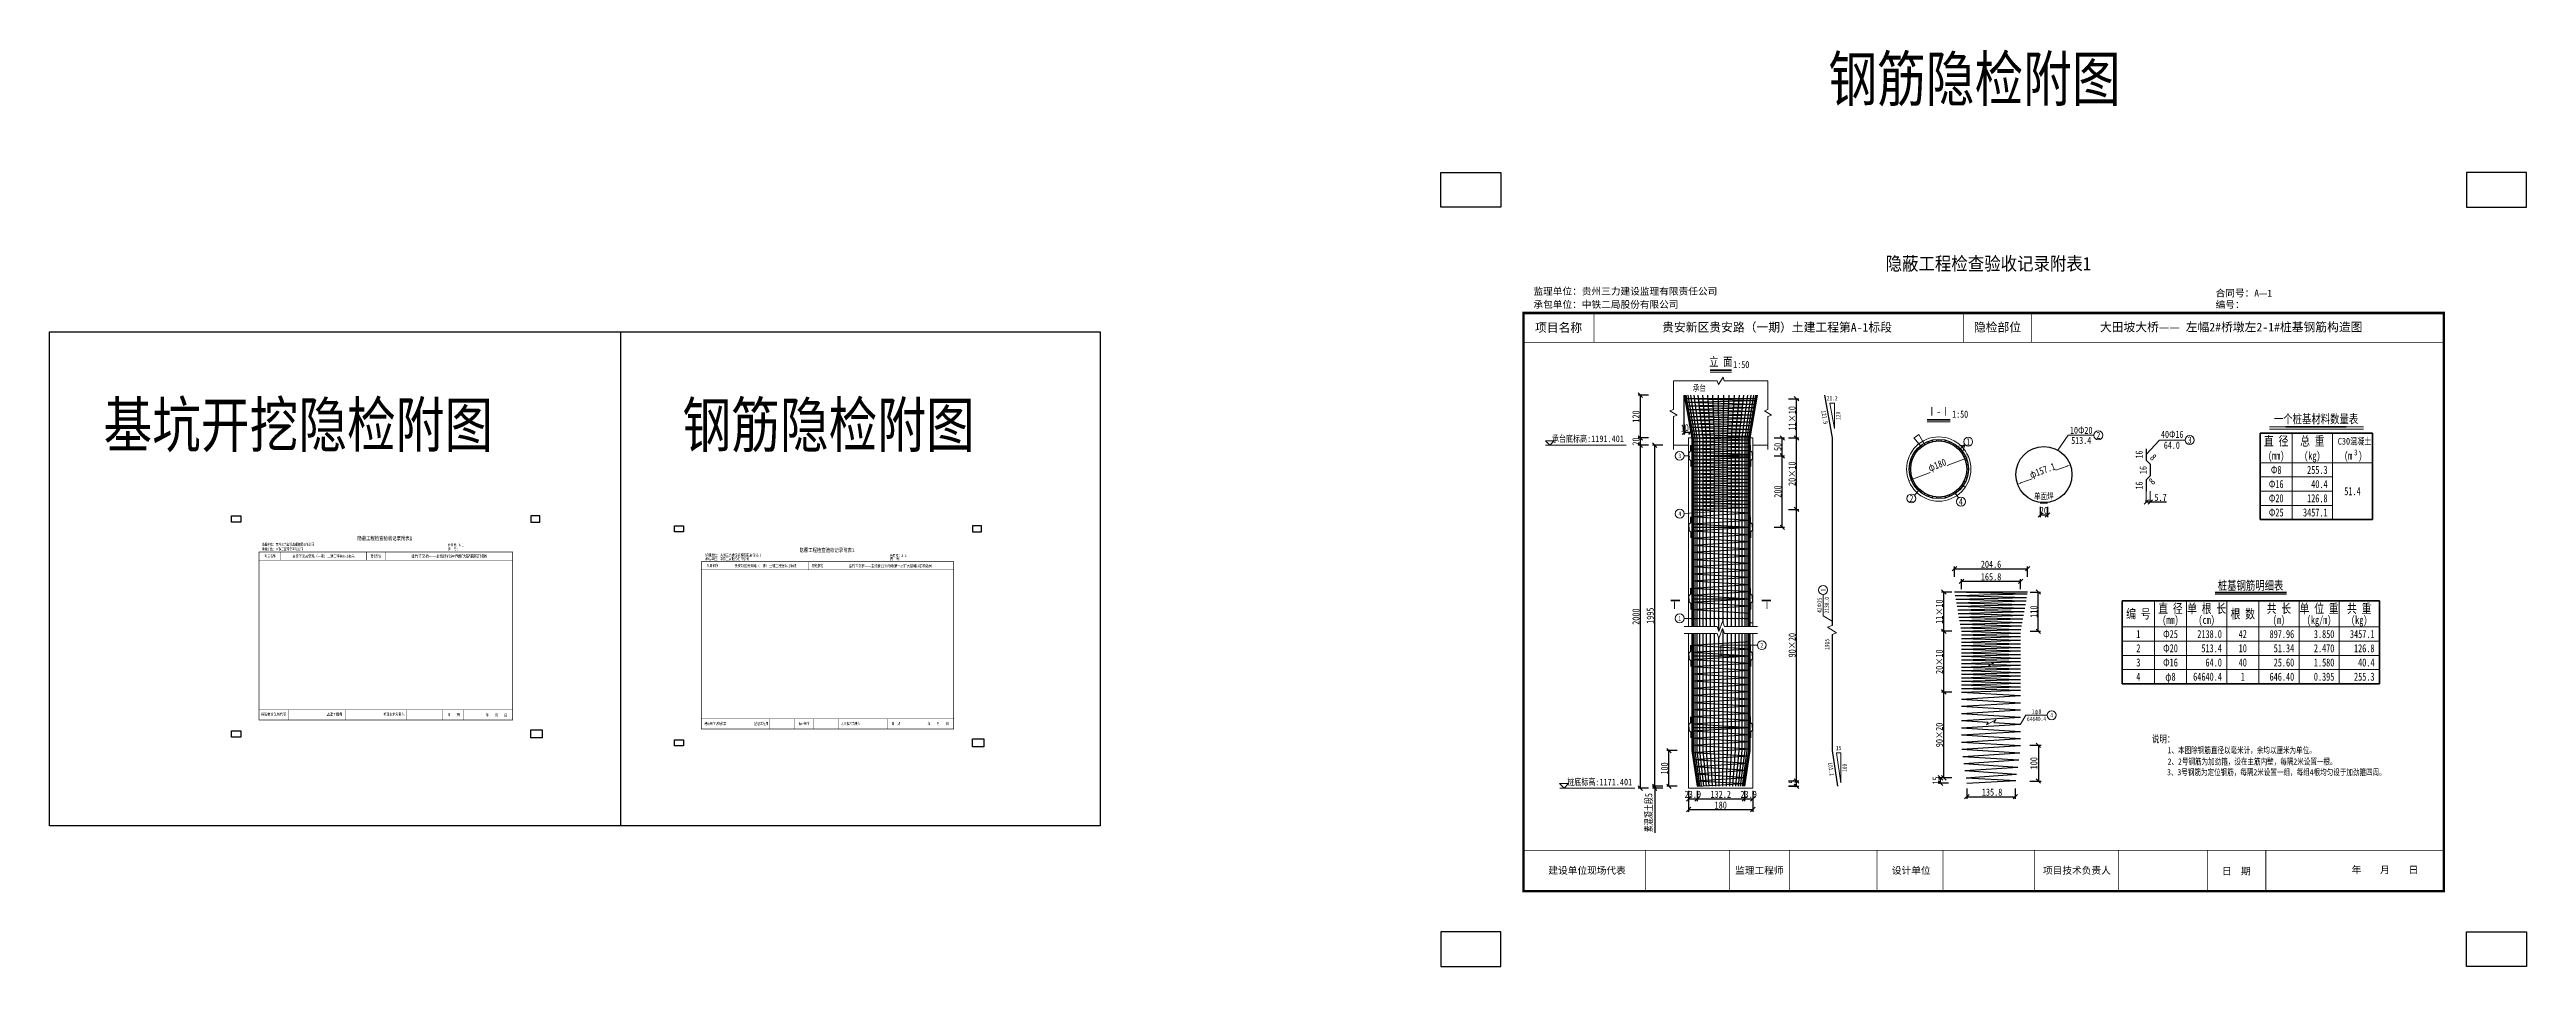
# Model space of a CAD drawing. Header units: millimetres. Extents: x -87831 to -32330, y -3617 to 16913.
import ezdxf
from ezdxf.enums import TextEntityAlignment as Align

# ---------------------------------------------------------------- set-up
doc = ezdxf.new("R2010")
doc.units = ezdxf.units.MM
doc.header["$LTSCALE"] = 4
doc.layers.add('zx', color=2, linetype='Continuous', plot=False)
for name, color, linetype, lineweight in [('外框_TK', 7, 'Continuous', 15), ('工作线', 1, 'Continuous', 35), ('文字', 3, 'Continuous', 15), ('构造', 4, 'Continuous', 20), ('标注', 255, 'Continuous', 15)]:
    doc.layers.add(name, color=color, linetype=linetype, lineweight=lineweight)
doc.layers.add('钢筋', color=1, linetype='Continuous')
doc.styles.get("Standard").update_dxf_attribs({"font": 'SimSun.ttf', "width": 0.8, "height": 35})
doc.styles.add('图名', font='simkai.ttf', dxfattribs={"width": 0.67, "height": 80})
doc.styles.add('宋体', font='NSimSun.ttf', dxfattribs={"width": 0.7})
doc.styles.add('标注', font='NSimSun.ttf', dxfattribs={"width": 0.7, "height": 160})
doc.dimstyles.new('DimDiamStyle502', dxfattribs={"dimtxt": 125, "dimasz": 75, "dimexe": 50, "dimexo": 50, "dimgap": 31.25, "dimtad": 1, "dimdec": 1, "dimlfac": 0.1, "dimdsep": 46, "dimtxsty": '标注', "dimsah": 1, "dimcen": 0, "dimclrd": 256, "dimclre": 256, "dimclrt": 256, "dimadec": 1, "dimazin": 2, "dimtfac": 1, "dimtdec": 4, "dimtofl": 0, "dimtmove": 2, "dimatfit": 3, "dimfxl": 1, "dimtolj": 1, "dimtzin": 0, "dimlwd": -1, "dimlwe": -1, "dimarcsym": 0})
doc.dimstyles.new('DimStyle50', dxfattribs={"dimscale": 0.02, "dimtxt": 175, "dimasz": 80, "dimexe": 50, "dimexo": 50, "dimgap": 31.25, "dimtad": 1, "dimdec": 1, "dimlfac": 5, "dimdsep": 46, "dimtxsty": '标注', "dimcen": 0, "dimclrd": 256, "dimclre": 256, "dimclrt": 256, "dimadec": 1, "dimazin": 2, "dimtfac": 1, "dimtdec": 1, "dimtmove": 2, "dimatfit": 3, "dimfxl": 1, "dimtolj": 1, "dimtzin": 0, "dimlwd": -1, "dimlwe": -1, "dimarcsym": 0})
doc.dimstyles.new('ISO-25', dxfattribs={"dimtxt": 35, "dimasz": 20, "dimexe": 20, "dimexo": 20, "dimgap": 10, "dimtad": 1, "dimdec": 3, "dimtxsty": 'Standard', "dimblk": 'OBLIQUE', "dimcen": 2.5, "dimadec": 0, "dimazin": 0, "dimtfac": 1, "dimtdec": 3, "dimtmove": 0, "dimatfit": 3, "dimfxl": 1, "dimarcsym": 0})

msp = doc.modelspace()

# ---------------------------------------------------------------- texts
at = {"width": 0.8}
for s, p in [('钢筋隐检附图', (-47971.756, 15757.442)), ('基坑开挖隐检附图', (-86620.896, 8013.469)), ('钢筋隐检附图', (-73648.164, 8008.449))]:
    msp.add_text(s, height=1000, dxfattribs=at).set_placement(p)
at = {"color": 7}
for s, height, p in [('承包单位：中铁二局股份有限公司', 154.88, (-54581.404, 11127.905)), ('监理单位：贵州三力建设监理有限责任公司 ', 154.88, (-54581.404, 11423.613)), ('编号：', 154.88, (-39295.798, 11125.206)), ('合同号：A—1', 154.88, (-39295.798, 11382.428)), ('项目名称', 193.6, (-54546.348, 10589.345)), ('贵安新区贵安路（一期）土建工程第A-1标段 ', 193.6, (-51696.26, 10597.199)), ('隐检部位', 193.6, (-44710.592, 10597.497)), ('建设单位现场代表', 154.88, (-54245.996, -1545.225)), ('监理工程师', 154.88, (-50060.335, -1545.225)), ('设计单位', 154.88, (-46549.878, -1545.225)), ('项目技术负责人', 154.88, (-43162.481, -1545.225)), ('日  期', 154.88, (-39153.183, -1559.512)), ('年    月    日', 154.88, (-36247.288, -1530.636))]:
    msp.add_text(s, height=height, dxfattribs=at).set_placement(p)
for s, height, width, p in [('承包单位：中铁二局股份有限公司', 63.1, 0.7, (-83073.534, 5695.732)), ('监理单位：贵州三力建设监理有限责任公司 ', 63.1, 0.7, (-83073.534, 5799.87)), ('项目名称', 63.1, 0.7, (-83010.565, 5543.488)), ('隐检部位', 63.1, 0.7, (-80642.17, 5540.967)), ('编  号：', 63.1, 0.7, (-78905.281, 5694.969)), ('合同号：A-1', 63.1, 0.7, (-78905.281, 5788.227)), ('监理单位：贵州三力建设监理有限责任公司 ', 62.8378, 0.75, (-73137.979, 5560.649)), ('合同号：A-1', 62.8378, 0.75, (-69003.185, 5549.054)), ('承包单位：中铁二局股份有限公司', 62.8378, 0.75, (-73137.979, 5477.403)), ('项目名称', 62.8378, 0.7, (-73100.732, 5327.738)), ('隐检部位', 62.8378, 0.7, (-70742.179, 5325.228)), ('编  号：', 62.8378, 0.75, (-69003.185, 5476.643)), ('年    月    日', 63.1, 0.7, (-78052.94, 1977.393)), ('建设单位现场代表', 62.8378, 0.7, (-73156.575, 1789.123)), ('监理工程师', 62.8378, 0.7, (-72037.667, 1789.123)), ('设计单位', 62.8378, 0.7, (-71049.427, 1789.123)), ('项目技术负责人', 62.8378, 0.7, (-70095.829, 1789.123)), ('日  期', 62.8378, 0.7, (-68963.037, 1789.123)), ('年    月    日', 62.8378, 0.7, (-68154.385, 1789.123))]:
    msp.add_text(s, height=height, dxfattribs=dict(at, width=width)).set_placement(p)
at = {"color": 7, "width": 0.8}
for height, p in [(63.1, (-81670.058, 5569.785)), (62.8378, (-71765.796, 5353.925))]:
    msp.add_text('贵安新区贵安路（一期）土建工程第A-1标段 ', height=height, dxfattribs=at).set_placement(p, align=Align.MIDDLE_CENTER)
at = {"color": 7, "lineweight": 30, "insert": (-44388.561, 12103.465), "char_height": 300, "width": 7281.92019, "attachment_point": 5, "style": '图名'}
msp.add_mtext('{\\fSimSun|b0|i0|c134|p2;\\W0.9;隐蔽工程检查验收记录附表1}', dxfattribs=at)
at = {"lineweight": -2, "insert": (-42159.627, 10795.586), "char_height": 193.6, "width": 9013.52059, "attachment_point": 1, "style": '图名'}
msp.add_mtext('\\pi272.1;{\\fSimSun|b0|i0|c134|p2;\\W1;大田坡大桥——\\fSimSun|b0|i0|c0|p2; \\fSimSun|b0|i0|c134|p2;左幅2#桥墩左2-1#桩基钢筋构造图\\L    }', dxfattribs=at)
at = {"linetype": 'Continuous', "insert": (-38393.721, 7356.552), "char_height": 0.24, "width": 0.10185, "attachment_point": 1, "style": '宋体'}
msp.add_mtext('3', dxfattribs=at)
at = {"color": 7, "ltscale": 2}
for s, insert, char_height, width, attachment_point in [('隐蔽工程检查验收记录附表1', (-80318.379, 5965.676), 87.20157, 2150.17996, 5), ('隐蔽工程检查验收记录附表1', (-70410.411, 5700.25), 87.20157, 2150.17996, 5), ('{\\fNSimSun|b0|i0|c134|p49;项目技术负责人}', (-80349.275, 2059.475), 60, 635.86215, 1), ('{\\fNSimSun|b0|i0|c134|p49;\\W0.9;日   期}', (-78919.065, 2049.811), 60, 384.28901, 1)]:
    msp.add_mtext(s, dxfattribs=dict(at, insert=insert, char_height=char_height, width=width, attachment_point=attachment_point))
at = {"color": 7, "attachment_point": 5, "line_spacing_factor": 0.8}
for s, insert, char_height, width in [('\\pi111.6;{\\H0.9245x;金竹立交桥——主线桥Y\\T0.8;\\C256;19#桥墩扩大基础基坑开挖图\\H1.082x;\\W1;\\T1;\\L\\C7;    }', (-78936.193, 5566.716), 75.72, 2548.01411), ('{\\H0.8333x;金竹立交桥——主线桥Z19#桥墩第一层扩大基础钢筋构造图\\H1.2x;\\W1;\\L    }', (-68989.955, 5347.317), 75.40536, 2537.42632)]:
    msp.add_mtext(s, dxfattribs=dict(at, insert=insert, char_height=char_height, width=width))
at = {"color": 7, "char_height": 63.1, "attachment_point": 1}
for s, insert, width in [('{\\fNSimSun|b0|i0|c134|p49;建设单位现场代表}', (-83091.602, 2061.961), 950.59903), ('{\\fNSimSun|b0|i0|c134|p49;监理工程师}', (-81623.876, 2058.113), 488.40739)]:
    msp.add_mtext(s, dxfattribs=dict(at, insert=insert, width=width))
at = {"layer": '文字', "color": 7, "style": '宋体', "width": 0.75}
for s, height, p in [('立 面', 200, (-50383.719, 9764.33)), ('Ⅰ-Ⅰ', 200, (-45499.323, 8653.027)), ('单面焊', 140, (-43143.379, 6800.928))]:
    msp.add_text(s, height=height, dxfattribs=at).set_placement(p, align=Align.BOTTOM_CENTER)
for p in [(-50102.826, 9732.33), (-45199.68, 8621.027)]:
    msp.add_text('1:50', height=160, dxfattribs=at).set_placement(p, align=Align.BOTTOM_LEFT)
for s, height, p in [('承台', 140, (-50863.719, 9336.33)), ('一个桩基材料数量表', 200, (-37044.91, 8642.784)), ('直 径', 210, (-37937.98, 8148.715)), ('(mm)', 180, (-37937.98, 7820.366)), ('总 重', 210, (-37127.98, 8148.715)), ('(kg)', 180, (-37127.98, 7820.366)), ('C30混凝土', 151.2, (-36182.074, 8142.657)), ('桩基钢筋明细表', 200, (-38512.016, 4914.816)), ('直 径', 210, (-40306.74, 4398.481)), ('单 根 长', 210, (-39496.74, 4398.481)), ('共 长', 210, (-37876.74, 4398.481)), ('单 位 重', 210, (-36976.74, 4398.481)), ('共 重', 210, (-36076.74, 4398.481)), ('编 号', 210, (-41026.74, 4278.481)), ('(mm)', 180, (-40306.74, 4143.481)), ('(cm)', 180, (-39496.74, 4143.481)), ('根 数', 210, (-38686.74, 4278.481)), ('(m)', 180, (-37876.74, 4143.481)), ('(kg/m)', 180, (-36976.74, 4143.481)), ('(kg)', 180, (-36076.74, 4143.481))]:
    msp.add_text(s, height=height, dxfattribs=at).set_placement(p, align=Align.MIDDLE_CENTER)
for s, p in [('(m', (-36416.853, 7730.366)), (')', (-36097.662, 7730.366))]:
    msp.add_text(s, height=180, dxfattribs=at).set_placement(p)
for s, height, p in [('Ⅰ', 160, (-51503.719, 4544.33)), ('说明：', 160, (-40722.403, 1557.131)), ('1、本图除钢筋直径以毫米计，余均以厘米为单位。', 140, (-40370.075, 1295.962)), ('3、3号钢筋为定位钢筋，每隔2米设置一组，每组4根均匀设于加劲箍四周。', 140, (-40383.363, 803.287)), ('2、2号钢筋为加劲箍，设在主筋内壁，每隔2米设置一根。', 140, (-40370.075, 1041.29))]:
    msp.add_text(s, height=height, dxfattribs=at).set_placement(p, align=Align.TOP_LEFT)
msp.add_text('Ⅰ', height=160, dxfattribs=at).set_placement((-49263.719, 4544.33), align=Align.TOP_RIGHT)
at = {"layer": '标注', "color": 7, "style": '宋体', "width": 0.75}
for s, p in [('21.2', (-47886.274, 9027.523)), ('15', (-47741.265, 1195.014))]:
    msp.add_text(s, height=100, dxfattribs=at).set_placement(p, align=Align.BOTTOM_CENTER)
for s, height, rotation, p in [('121.9', 100, 280, (-48006.42, 8690.773)), ('120', 100, 90, (-47804.274, 8711.959)), ('8', 160, 45, (-40781.333, 7302.423)), ('101.1', 100, 278.530766, (-47861.915, 811.583)), ('100', 100, 90, (-47659.265, 829.681))]:
    msp.add_text(s, height=height, rotation=rotation, dxfattribs=at).set_placement(p, align=Align.TOP_CENTER)
for s, height, p in [('10Φ20', 160, (-42306.843, 8388.202)), ('2', 160, (-41923.5, 8275.267)), ('40Φ16', 160, (-40267.599, 8297.814)), ('3', 100, (-51303.719, 7816.33)), ('1', 160, (-44839.577, 8133.183)), ('513.4', 160, (-42306.843, 8160.27)), ('64.0', 160, (-40275.486, 8055.009)), ('3', 160, (-39876.336, 8168.531)), ('Φ16', 180, (-37937.98, 7184.366)), ('Φ8', 180, (-37937.98, 7502.366)), ('2', 160, (-46111.479, 6861.28)), ('4', 160, (-45001.799, 6791.293)), ('Φ20', 180, (-37937.98, 6866.366)), ('51.4', 180, (-36227.98, 7025.366)), ('4', 100, (-51301.974, 6519.704)), ('Φ25', 180, (-37937.98, 6548.366)), ('1', 100, (-51303.719, 4176.33)), ('1', 180, (-41026.74, 3825.481)), ('Φ25', 180, (-40306.74, 3825.481)), ('42', 180, (-38686.74, 3825.481)), ('2', 100, (-49463.719, 3576.33)), ('2', 180, (-41026.74, 3507.481)), ('Φ20', 180, (-40306.74, 3507.481)), ('10', 180, (-38686.74, 3507.481)), ('4', 180, (-41026.74, 2871.481)), ('3', 180, (-41026.74, 3189.481)), ('Φ16', 180, (-40306.74, 3189.481)), ('φ8', 180, (-40306.74, 2871.481)), ('40', 180, (-38686.74, 3189.481)), ('1', 180, (-38686.74, 2871.481)), ('64640.4', 100, (-43308.179, 1925.368)), ('1φ8', 100, (-43308.179, 2089.368)), ('4', 100, (-42968.179, 2007.368))]:
    msp.add_text(s, height=height, dxfattribs=at).set_placement(p, align=Align.MIDDLE_CENTER)
for s, p in [('承台底标高:1191.401', (-52553.007, 8079.53)), ('桩底标高:1171.401', (-52367.852, 392.311))]:
    msp.add_text(s, height=150, dxfattribs=at).set_placement(p, align=Align.BOTTOM_RIGHT)
for s, rotation, p in [('16', 90, (-40881.241, 7844.89)), ('8', 315, (-40781.333, 7694.238)), ('16', 90, (-40881.241, 7151.77)), ('16', 90, (-40790.681, 7498.33))]:
    msp.add_text(s, height=160, rotation=rotation, dxfattribs=at).set_placement(p, align=Align.BOTTOM_CENTER)
for s, height, p in [('3', 130, (-36114.897, 7893.292)), ('255.3', 180, (-36785.98, 7502.366)), ('40.4', 180, (-36785.98, 7184.366)), ('126.8', 180, (-36785.98, 6866.366)), ('3457.1', 180, (-36785.98, 6548.366)), ('2138.0', 180, (-39154.74, 3825.481)), ('897.96', 180, (-37534.74, 3825.481)), ('3.850', 180, (-36634.74, 3825.481)), ('3457.1', 180, (-35734.74, 3825.481)), ('513.4', 180, (-39154.74, 3507.481)), ('51.34', 180, (-37534.74, 3507.481)), ('2.470', 180, (-36634.74, 3507.481)), ('126.8', 180, (-35734.74, 3507.481)), ('64640.4', 180, (-39154.74, 2871.481)), ('64.0', 180, (-39154.74, 3189.481)), ('646.40', 180, (-37534.74, 2871.481)), ('25.60', 180, (-37534.74, 3189.481)), ('0.395', 180, (-36634.74, 2871.481)), ('1.580', 180, (-36634.74, 3189.481)), ('255.3', 180, (-35734.74, 2871.481)), ('40.4', 180, (-35734.74, 3189.481))]:
    msp.add_text(s, height=height, dxfattribs=at).set_placement(p, align=Align.MIDDLE_RIGHT)
for s, p in [('42Φ25', (-48172.269, 4471.8)), ('1', (-48090.269, 4811.8)), ('2138.0', (-48008.269, 4471.8))]:
    msp.add_text(s, height=100, rotation=90, dxfattribs=at).set_placement(p, align=Align.MIDDLE_CENTER)
msp.add_text('1915', height=100, rotation=90, dxfattribs=at).set_placement((-47922.269, 3716.33), align=Align.BOTTOM_RIGHT)

# ---------------------------------------------------------------- blocks, each defined once
blk = doc.blocks.new('_Oblique')
at = {"color": 0, "linetype": 'ByBlock', "lineweight": -2}
blk.add_line((-0.5, -0.5), (0.5, 0.5), dxfattribs=at)
blk = doc.blocks.new('*D148')
at = {"layer": 'Defpoints', "color": 0}
for p in [(-43223, 6769), (-43063, 6769), (-43063, 6493)]:
    blk.add_point(p, dxfattribs=at)
at = {"layer": 'zx', "color": 0, "lineweight": -2}
for p, q in [((-43223, 6673), (-43223, 6443)), ((-43063, 6673), (-43063, 6443)), ((-43223, 6493), (-43063, 6493))]:
    blk.add_line(p, q, dxfattribs=at)
at = {"layer": 'zx', "color": 0, "lineweight": -2, "xscale": 100, "yscale": 100, "zscale": 100, "rotation": 180}
blk.add_blockref('_Oblique', (-43223, 6493), dxfattribs=at)
at = {"layer": 'zx', "color": 0, "lineweight": -2, "xscale": 100, "yscale": 100, "zscale": 100}
blk.add_blockref('_Oblique', (-43063, 6493), dxfattribs=at)
at = {"layer": 'zx', "color": 0, "insert": (-43143, 6593), "char_height": 160, "attachment_point": 5, "style": '标注'}
blk.add_mtext('20', dxfattribs=at)
blk = doc.blocks.new('*D149')
at = {"layer": 'Defpoints', "color": 0}
for p in [(-42553, 7612), (-43734, 7182)]:
    blk.add_point(p, dxfattribs=at)
at = {"layer": '外框_TK'}
for p, q in [((-43663, 7208), (-43409, 7300)), ((-42624, 7586), (-42878, 7494))]:
    blk.add_line(p, q, dxfattribs=at)
for points in [[(-43667, 7220), (-43659, 7196), (-43734, 7182)], [(-42628, 7598), (-42619, 7575), (-42553, 7612)]]:
    blk.add_solid(points, dxfattribs=at)
at = {"layer": '外框_TK', "insert": (-43169, 7468), "char_height": 160, "attachment_point": 5, "rotation": 20, "style": '宋体'}
blk.add_mtext('\\A1;φ157.1', dxfattribs=at)
blk = doc.blocks.new('*D150')
at = {"layer": 'Defpoints', "color": 0}
for p in [(-40849, 7024), (-40759, 7024), (-40759, 6784)]:
    blk.add_point(p, dxfattribs=at)
at = {"layer": '外框_TK'}
for p, q in [((-40849, 7023), (-40849, 6783)), ((-40848, 6784), (-40760, 6784)), ((-40759, 7023), (-40759, 6783))]:
    blk.add_line(p, q, dxfattribs=at)
for points in [[(-40848, 6784), (-40848, 6784), (-40849, 6784)], [(-40760, 6784), (-40760, 6784), (-40759, 6784)]]:
    blk.add_solid(points, dxfattribs=at)
at = {"layer": '外框_TK', "insert": (-40672, 6859), "char_height": 3.5, "attachment_point": 5, "style": '宋体'}
blk.add_mtext('\\A1;5.7', dxfattribs=at)
blk = doc.blocks.new('*D151')
at = {"layer": 'Defpoints', "color": 0}
for p in [(-45460, 607), (-45145, 607), (-45145, 487)]:
    blk.add_point(p, dxfattribs=at)
at = {"layer": '标注', "color": 0, "lineweight": -2}
for p, q in [((-45280, 607), (-45510, 607)), ((-45460, 487), (-45460, 607)), ((-45280, 487), (-45510, 487))]:
    blk.add_line(p, q, dxfattribs=at)
at = {"layer": '标注', "color": 0, "lineweight": -2, "xscale": 100, "yscale": 100, "zscale": 100}
for p, rotation in [((-45460, 607), 90), ((-45460, 487), 270)]:
    blk.add_blockref('_Oblique', p, dxfattribs=dict(at, rotation=rotation))
at = {"layer": '标注', "color": 0, "insert": (-45560, 547), "char_height": 160, "attachment_point": 5, "rotation": 90, "style": '标注'}
blk.add_mtext('15', dxfattribs=at)
blk = doc.blocks.new('*D152')
at = {"layer": 'Defpoints', "color": 0}
for p in [(-45385, 2527), (-45145, 2527), (-45145, 607)]:
    blk.add_point(p, dxfattribs=at)
at = {"layer": '标注', "color": 0, "lineweight": -2}
for p, q in [((-45205, 2527), (-45435, 2527)), ((-45385, 607), (-45385, 2527)), ((-45205, 607), (-45435, 607))]:
    blk.add_line(p, q, dxfattribs=at)
at = {"layer": '标注', "color": 0, "lineweight": -2, "xscale": 100, "yscale": 100, "zscale": 100}
for p, rotation in [((-45385, 2527), 90), ((-45385, 607), 270)]:
    blk.add_blockref('_Oblique', p, dxfattribs=dict(at, rotation=rotation))
at = {"layer": '标注', "color": 0, "insert": (-45485, 1567), "char_height": 160, "attachment_point": 5, "rotation": 90, "style": '标注'}
blk.add_mtext('90×20', dxfattribs=at)
blk = doc.blocks.new('*D153')
at = {"layer": 'Defpoints', "color": 0}
for p in [(-45385, 3887), (-45145, 3887), (-45145, 2527)]:
    blk.add_point(p, dxfattribs=at)
at = {"layer": '标注', "color": 0, "lineweight": -2}
for p, q in [((-45205, 3887), (-45435, 3887)), ((-45385, 2527), (-45385, 3887)), ((-45205, 2527), (-45435, 2527))]:
    blk.add_line(p, q, dxfattribs=at)
at = {"layer": '标注', "color": 0, "lineweight": -2, "xscale": 100, "yscale": 100, "zscale": 100}
for p, rotation in [((-45385, 3887), 90), ((-45385, 2527), 270)]:
    blk.add_blockref('_Oblique', p, dxfattribs=dict(at, rotation=rotation))
at = {"layer": '标注', "color": 0, "insert": (-45485, 3207), "char_height": 160, "attachment_point": 5, "rotation": 90, "style": '标注'}
blk.add_mtext('20×10', dxfattribs=at)
blk = doc.blocks.new('*D154')
at = {"layer": 'Defpoints', "color": 0}
for p in [(-45385, 4767), (-45145, 4767), (-45145, 3887)]:
    blk.add_point(p, dxfattribs=at)
at = {"layer": '标注', "color": 0, "lineweight": -2}
for p, q in [((-45205, 4767), (-45435, 4767)), ((-45385, 3887), (-45385, 4767)), ((-45205, 3887), (-45435, 3887))]:
    blk.add_line(p, q, dxfattribs=at)
at = {"layer": '标注', "color": 0, "lineweight": -2, "xscale": 100, "yscale": 100, "zscale": 100}
for p, rotation in [((-45385, 4767), 90), ((-45385, 3887), 270)]:
    blk.add_blockref('_Oblique', p, dxfattribs=dict(at, rotation=rotation))
at = {"layer": '标注', "color": 0, "insert": (-45485, 4327), "char_height": 160, "attachment_point": 5, "rotation": 90, "style": '标注'}
blk.add_mtext('11×10', dxfattribs=at)
blk = doc.blocks.new('*D155')
at = {"layer": 'Defpoints', "color": 0}
for p in [(-43508, 4767), (-43268, 4767), (-43508, 3887)]:
    blk.add_point(p, dxfattribs=at)
at = {"layer": '标注', "color": 0, "lineweight": -2}
for p, q in [((-43448, 4767), (-43218, 4767)), ((-43268, 3887), (-43268, 4767)), ((-43448, 3887), (-43218, 3887))]:
    blk.add_line(p, q, dxfattribs=at)
at = {"layer": '标注', "color": 0, "lineweight": -2, "xscale": 100, "yscale": 100, "zscale": 100}
for p, rotation in [((-43268, 4767), 90), ((-43268, 3887), 270)]:
    blk.add_blockref('_Oblique', p, dxfattribs=dict(at, rotation=rotation))
at = {"layer": '标注', "color": 0, "insert": (-43368, 4327), "char_height": 160, "attachment_point": 5, "rotation": 90, "style": '标注'}
blk.add_mtext('110', dxfattribs=at)
blk = doc.blocks.new('*D156')
at = {"layer": 'Defpoints', "color": 0}
for p in [(-43664, 5007), (-44990, 4767), (-43664, 4767)]:
    blk.add_point(p, dxfattribs=at)
at = {"layer": '标注', "color": 0, "lineweight": -2}
for p, q in [((-44990, 4827), (-44990, 5057)), ((-44990, 5007), (-43664, 5007)), ((-43664, 4827), (-43664, 5057))]:
    blk.add_line(p, q, dxfattribs=at)
at = {"layer": '标注', "color": 0, "lineweight": -2, "xscale": 100, "yscale": 100, "zscale": 100, "rotation": 180}
blk.add_blockref('_Oblique', (-44990, 5007), dxfattribs=at)
at = {"layer": '标注', "color": 0, "lineweight": -2, "xscale": 100, "yscale": 100, "zscale": 100}
blk.add_blockref('_Oblique', (-43664, 5007), dxfattribs=at)
at = {"layer": '标注', "color": 0, "insert": (-44327, 5107), "char_height": 160, "attachment_point": 5, "style": '标注'}
blk.add_mtext('165.8', dxfattribs=at)
blk = doc.blocks.new('*D157')
at = {"layer": 'Defpoints', "color": 0}
for p in [(-43508, 5288), (-45145, 4767), (-43508, 4767)]:
    blk.add_point(p, dxfattribs=at)
at = {"layer": '标注', "color": 0, "lineweight": -2}
for p, q in [((-45145, 5108), (-45145, 5338)), ((-45145, 5288), (-43508, 5288)), ((-43508, 5108), (-43508, 5338))]:
    blk.add_line(p, q, dxfattribs=at)
at = {"layer": '标注', "color": 0, "lineweight": -2, "xscale": 100, "yscale": 100, "zscale": 100, "rotation": 180}
blk.add_blockref('_Oblique', (-45145, 5288), dxfattribs=at)
at = {"layer": '标注', "color": 0, "lineweight": -2, "xscale": 100, "yscale": 100, "zscale": 100}
blk.add_blockref('_Oblique', (-43508, 5288), dxfattribs=at)
at = {"layer": '标注', "color": 0, "insert": (-44327, 5388), "char_height": 160, "attachment_point": 5, "style": '标注'}
blk.add_mtext('204.6', dxfattribs=at)
blk = doc.blocks.new('*D158')
at = {"layer": 'Defpoints', "color": 0}
for p in [(-44829, 7784), (-46170, 7258)]:
    blk.add_point(p, dxfattribs=at)
at = {"layer": '外框_TK'}
for p, q in [((-46100, 7285), (-45692, 7445)), ((-44899, 7757), (-45307, 7597))]:
    blk.add_line(p, q, dxfattribs=at)
for points in [[(-44903, 7768), (-44894, 7745), (-44829, 7784)], [(-46104, 7297), (-46095, 7274), (-46170, 7258)]]:
    blk.add_solid(points, dxfattribs=at)
at = {"layer": '外框_TK', "insert": (-45527, 7591), "char_height": 160, "attachment_point": 5, "rotation": 21.4286, "style": '宋体'}
blk.add_mtext('\\A1;φ180', dxfattribs=at)
blk = doc.blocks.new('*D159')
at = {"layer": 'Defpoints', "color": 0}
for p in [(-45981, 8268), (-45904, 8028), (-45824, 8083), (-45499, 7521)]:
    blk.add_point(p, dxfattribs=at)
at = {"layer": '外框_TK'}
for p, q in [((-45904, 8029), (-46054, 8217)), ((-45824, 8084), (-45944, 8291))]:
    blk.add_line(p, q, dxfattribs=at)
blk.add_arc((-45499, 7521), 889, 120.1032, 128.4683, dxfattribs=at)
for points in [[(-46052, 8217), (-46052, 8217), (-46053, 8216)], [(-45945, 8290), (-45945, 8290), (-45944, 8291)]]:
    blk.add_solid(points, dxfattribs=at)
at = {"layer": '外框_TK', "insert": (-46001, 8257), "char_height": 3.5, "attachment_point": 5, "rotation": 34.2857, "style": '宋体'}
blk.add_mtext('\\A1;12.1', dxfattribs=at)
blk = doc.blocks.new('*D160')
at = {"layer": 'Defpoints', "color": 0}
for p in [(-44963, 7156), (-44904, 7115), (-44904, 7115)]:
    blk.add_point(p, dxfattribs=at)
at = {"layer": '外框_TK'}
blk.add_line((-44962, 7155), (-44906, 7116), dxfattribs=at)
for points in [[(-44962, 7155), (-44962, 7155), (-44963, 7156)], [(-44906, 7117), (-44906, 7116), (-44904, 7115)]]:
    blk.add_solid(points, dxfattribs=at)
at = {"layer": '外框_TK', "insert": (-44759, 7107), "char_height": 3.5, "attachment_point": 5, "rotation": 325.7143, "style": '宋体'}
blk.add_mtext('\\A1;净7.5', dxfattribs=at)
blk = doc.blocks.new('*D161')
at = {"layer": 'Defpoints', "color": 0}
for p in [(-49326, 7816), (-49006, 7816), (-49326, 6216)]:
    blk.add_point(p, dxfattribs=at)
at = {"layer": '标注', "color": 0, "lineweight": -2}
for p, q in [((-49186, 7816), (-48956, 7816)), ((-49006, 6216), (-49006, 7816)), ((-49186, 6216), (-48956, 6216))]:
    blk.add_line(p, q, dxfattribs=at)
at = {"layer": '标注', "color": 0, "lineweight": -2, "xscale": 100, "yscale": 100, "zscale": 100}
for p, rotation in [((-49006, 7816), 90), ((-49006, 6216), 270)]:
    blk.add_blockref('_Oblique', p, dxfattribs=dict(at, rotation=rotation))
at = {"layer": '标注', "color": 0, "insert": (-49106, 7016), "char_height": 160, "attachment_point": 5, "rotation": 90, "style": '标注'}
blk.add_mtext('200', dxfattribs=at)
blk = doc.blocks.new('*D162')
at = {"layer": 'Defpoints', "color": 0}
for p in [(-49326, 8216), (-49326, 7816), (-49006, 8216)]:
    blk.add_point(p, dxfattribs=at)
at = {"layer": '标注', "color": 0, "lineweight": -2}
for p, q in [((-49186, 8216), (-48956, 8216)), ((-49186, 7816), (-48956, 7816)), ((-49006, 7816), (-49006, 8216))]:
    blk.add_line(p, q, dxfattribs=at)
at = {"layer": '标注', "color": 0, "lineweight": -2, "xscale": 100, "yscale": 100, "zscale": 100}
for p, rotation in [((-49006, 8216), 90), ((-49006, 7816), 270)]:
    blk.add_blockref('_Oblique', p, dxfattribs=dict(at, rotation=rotation))
at = {"layer": '标注', "color": 0, "insert": (-49106, 8016), "char_height": 160, "attachment_point": 5, "rotation": 90, "style": '标注'}
blk.add_mtext('50', dxfattribs=at)
blk = doc.blocks.new('*D163')
at = {"layer": 'Defpoints', "color": 0}
for p in [(-51864, 416), (-51544, 416), (-51544, 376)]:
    blk.add_point(p, dxfattribs=at)
at = {"layer": '标注', "color": 0, "lineweight": -2}
for p, q in [((-51684, 416), (-51914, 416)), ((-51684, 376), (-51914, 376)), ((-51864, 416), (-51864, 376)), ((-51864, 376), (-51864, -622))]:
    blk.add_line(p, q, dxfattribs=at)
at = {"layer": '标注', "color": 0, "lineweight": -2, "xscale": 100, "yscale": 100, "zscale": 100}
for p, rotation in [((-51864, 416), 90), ((-51864, 376), 270)]:
    blk.add_blockref('_Oblique', p, dxfattribs=dict(at, rotation=rotation))
at = {"layer": '标注', "color": 0, "insert": (-51989, -173), "char_height": 160, "attachment_point": 5, "rotation": 90, "style": '标注'}
blk.add_mtext('素混凝土段5', dxfattribs=at)
blk = doc.blocks.new('*D164')
at = {"layer": 'Defpoints', "color": 0}
for p in [(-51864, 8056), (-51544, 8056), (-51544, 416)]:
    blk.add_point(p, dxfattribs=at)
at = {"layer": '标注', "color": 0, "lineweight": -2}
for p, q in [((-51684, 8056), (-51914, 8056)), ((-51864, 416), (-51864, 8056)), ((-51684, 416), (-51914, 416))]:
    blk.add_line(p, q, dxfattribs=at)
at = {"layer": '标注', "color": 0, "lineweight": -2, "xscale": 100, "yscale": 100, "zscale": 100}
for p, rotation in [((-51864, 8056), 90), ((-51864, 416), 270)]:
    blk.add_blockref('_Oblique', p, dxfattribs=dict(at, rotation=rotation))
at = {"layer": '标注', "color": 0, "insert": (-51964, 4236), "char_height": 160, "attachment_point": 5, "rotation": 90, "style": '标注'}
blk.add_mtext('1995', dxfattribs=at)
blk = doc.blocks.new('*D165')
at = {"layer": 'Defpoints', "color": 0}
for p in [(-52184, 8056), (-51864, 8056), (-51864, 376)]:
    blk.add_point(p, dxfattribs=at)
at = {"layer": '标注', "color": 0, "lineweight": -2}
for p, q in [((-52004, 8056), (-52234, 8056)), ((-52184, 376), (-52184, 8056)), ((-52004, 376), (-52234, 376))]:
    blk.add_line(p, q, dxfattribs=at)
at = {"layer": '标注', "color": 0, "lineweight": -2, "xscale": 100, "yscale": 100, "zscale": 100}
for p, rotation in [((-52184, 8056), 90), ((-52184, 376), 270)]:
    blk.add_blockref('_Oblique', p, dxfattribs=dict(at, rotation=rotation))
at = {"layer": '标注', "color": 0, "insert": (-52284, 4216), "char_height": 160, "attachment_point": 5, "rotation": 90, "style": '标注'}
blk.add_mtext('2000', dxfattribs=at)
blk = doc.blocks.new('*D166')
at = {"layer": 'Defpoints', "color": 0}
for p in [(-52184, 8216), (-51864, 8216), (-51864, 8056)]:
    blk.add_point(p, dxfattribs=at)
at = {"layer": '标注', "color": 0, "lineweight": -2}
for p, q in [((-52004, 8216), (-52234, 8216)), ((-52004, 8056), (-52234, 8056)), ((-52184, 8056), (-52184, 8216))]:
    blk.add_line(p, q, dxfattribs=at)
at = {"layer": '标注', "color": 0, "lineweight": -2, "xscale": 100, "yscale": 100, "zscale": 100}
for p, rotation in [((-52184, 8216), 90), ((-52184, 8056), 270)]:
    blk.add_blockref('_Oblique', p, dxfattribs=dict(at, rotation=rotation))
at = {"layer": '标注', "color": 0, "insert": (-52284, 8136), "char_height": 160, "attachment_point": 5, "rotation": 90, "style": '标注'}
blk.add_mtext('20', dxfattribs=at)
blk = doc.blocks.new('*D167')
at = {"layer": 'Defpoints', "color": 0}
for p in [(-52184, 9176), (-51864, 9176), (-51864, 8216)]:
    blk.add_point(p, dxfattribs=at)
at = {"layer": '标注', "color": 0, "lineweight": -2}
for p, q in [((-52004, 9176), (-52234, 9176)), ((-52184, 8216), (-52184, 9176)), ((-52004, 8216), (-52234, 8216))]:
    blk.add_line(p, q, dxfattribs=at)
at = {"layer": '标注', "color": 0, "lineweight": -2, "xscale": 100, "yscale": 100, "zscale": 100}
for p, rotation in [((-52184, 9176), 90), ((-52184, 8216), 270)]:
    blk.add_blockref('_Oblique', p, dxfattribs=dict(at, rotation=rotation))
at = {"layer": '标注', "color": 0, "insert": (-52284, 8696), "char_height": 160, "attachment_point": 5, "rotation": 90, "style": '标注'}
blk.add_mtext('120', dxfattribs=at)
blk = doc.blocks.new('*D168')
at = {"layer": 'Defpoints', "color": 0}
for p in [(-51544, 1216), (-51224, 1216), (-51224, 416)]:
    blk.add_point(p, dxfattribs=at)
at = {"layer": '标注', "color": 0, "lineweight": -2}
for p, q in [((-51364, 1216), (-51594, 1216)), ((-51544, 416), (-51544, 1216)), ((-51364, 416), (-51594, 416))]:
    blk.add_line(p, q, dxfattribs=at)
at = {"layer": '标注', "color": 0, "lineweight": -2, "xscale": 100, "yscale": 100, "zscale": 100}
for p, rotation in [((-51544, 1216), 90), ((-51544, 416), 270)]:
    blk.add_blockref('_Oblique', p, dxfattribs=dict(at, rotation=rotation))
at = {"layer": '标注', "color": 0, "insert": (-51644, 816), "char_height": 160, "attachment_point": 5, "rotation": 90, "style": '标注'}
blk.add_mtext('100', dxfattribs=at)
blk = doc.blocks.new('*D169')
at = {"layer": 'Defpoints', "color": 0}
for p in [(-49006, 536), (-49006, 416), (-48686, 536)]:
    blk.add_point(p, dxfattribs=at)
at = {"layer": '标注', "color": 0, "lineweight": -2}
for p, q in [((-48866, 536), (-48636, 536)), ((-48866, 416), (-48636, 416)), ((-48686, 416), (-48686, 536))]:
    blk.add_line(p, q, dxfattribs=at)
at = {"layer": '标注', "color": 0, "lineweight": -2, "xscale": 100, "yscale": 100, "zscale": 100}
for p, rotation in [((-48686, 536), 90), ((-48686, 416), 270)]:
    blk.add_blockref('_Oblique', p, dxfattribs=dict(at, rotation=rotation))
at = {"layer": '标注', "color": 0, "insert": (-48786, 476), "char_height": 160, "attachment_point": 5, "rotation": 90, "style": '标注'}
blk.add_mtext('15', dxfattribs=at)
blk = doc.blocks.new('*D170')
at = {"layer": 'Defpoints', "color": 0}
for p in [(-49006, 6616), (-48686, 6616), (-49006, 536)]:
    blk.add_point(p, dxfattribs=at)
at = {"layer": '标注', "color": 0, "lineweight": -2}
for p, q in [((-48866, 6616), (-48636, 6616)), ((-48686, 536), (-48686, 6616)), ((-48866, 536), (-48636, 536))]:
    blk.add_line(p, q, dxfattribs=at)
at = {"layer": '标注', "color": 0, "lineweight": -2, "xscale": 100, "yscale": 100, "zscale": 100}
for p, rotation in [((-48686, 6616), 90), ((-48686, 536), 270)]:
    blk.add_blockref('_Oblique', p, dxfattribs=dict(at, rotation=rotation))
at = {"layer": '标注', "color": 0, "insert": (-48786, 3576), "char_height": 160, "attachment_point": 5, "rotation": 90, "style": '标注'}
blk.add_mtext('90×20', dxfattribs=at)
blk = doc.blocks.new('*D171')
at = {"layer": 'Defpoints', "color": 0}
for p in [(-49006, 8216), (-48686, 8216), (-49006, 6616)]:
    blk.add_point(p, dxfattribs=at)
at = {"layer": '标注', "color": 0, "lineweight": -2}
for p, q in [((-48866, 8216), (-48636, 8216)), ((-48686, 6616), (-48686, 8216)), ((-48866, 6616), (-48636, 6616))]:
    blk.add_line(p, q, dxfattribs=at)
at = {"layer": '标注', "color": 0, "lineweight": -2, "xscale": 100, "yscale": 100, "zscale": 100}
for p, rotation in [((-48686, 8216), 90), ((-48686, 6616), 270)]:
    blk.add_blockref('_Oblique', p, dxfattribs=dict(at, rotation=rotation))
at = {"layer": '标注', "color": 0, "insert": (-48786, 7416), "char_height": 160, "attachment_point": 5, "rotation": 90, "style": '标注'}
blk.add_mtext('20×10', dxfattribs=at)
blk = doc.blocks.new('*D172')
at = {"layer": 'Defpoints', "color": 0}
for p in [(-49006, 9096), (-48686, 9096), (-49006, 8216)]:
    blk.add_point(p, dxfattribs=at)
at = {"layer": '标注', "color": 0, "lineweight": -2}
for p, q in [((-48866, 9096), (-48636, 9096)), ((-48686, 8216), (-48686, 9096)), ((-48866, 8216), (-48636, 8216))]:
    blk.add_line(p, q, dxfattribs=at)
at = {"layer": '标注', "color": 0, "lineweight": -2, "xscale": 100, "yscale": 100, "zscale": 100}
for p, rotation in [((-48686, 9096), 90), ((-48686, 8216), 270)]:
    blk.add_blockref('_Oblique', p, dxfattribs=dict(at, rotation=rotation))
at = {"layer": '标注', "color": 0, "insert": (-48786, 8656), "char_height": 160, "attachment_point": 5, "rotation": 90, "style": '标注'}
blk.add_mtext('11×10', dxfattribs=at)
blk = doc.blocks.new('*D173')
at = {"layer": 'Defpoints', "color": 0}
for p in [(-51104, 376), (-50912, 376), (-50912, 136)]:
    blk.add_point(p, dxfattribs=at)
at = {"layer": '标注', "color": 0, "lineweight": -2}
for p, q in [((-51104, 316), (-51104, 86)), ((-51104, 136), (-50912, 136)), ((-50912, 316), (-50912, 86))]:
    blk.add_line(p, q, dxfattribs=at)
at = {"layer": '标注', "color": 0, "lineweight": -2, "xscale": 100, "yscale": 100, "zscale": 100, "rotation": 180}
blk.add_blockref('_Oblique', (-51104, 136), dxfattribs=at)
at = {"layer": '标注', "color": 0, "lineweight": -2, "xscale": 100, "yscale": 100, "zscale": 100}
blk.add_blockref('_Oblique', (-50912, 136), dxfattribs=at)
at = {"layer": '标注', "color": 0, "insert": (-51008, 236), "char_height": 160, "attachment_point": 5, "style": '标注'}
blk.add_mtext('23.9', dxfattribs=at)
blk = doc.blocks.new('*D174')
at = {"layer": 'Defpoints', "color": 0}
for p in [(-50912, 376), (-49855, 376), (-49855, 136)]:
    blk.add_point(p, dxfattribs=at)
at = {"layer": '标注', "color": 0, "lineweight": -2}
for p, q in [((-50912, 316), (-50912, 86)), ((-50912, 136), (-49855, 136)), ((-49855, 316), (-49855, 86))]:
    blk.add_line(p, q, dxfattribs=at)
at = {"layer": '标注', "color": 0, "lineweight": -2, "xscale": 100, "yscale": 100, "zscale": 100, "rotation": 180}
blk.add_blockref('_Oblique', (-50912, 136), dxfattribs=at)
at = {"layer": '标注', "color": 0, "lineweight": -2, "xscale": 100, "yscale": 100, "zscale": 100}
blk.add_blockref('_Oblique', (-49855, 136), dxfattribs=at)
at = {"layer": '标注', "color": 0, "insert": (-50384, 236), "char_height": 160, "attachment_point": 5, "style": '标注'}
blk.add_mtext('132.2', dxfattribs=at)
blk = doc.blocks.new('*D175')
at = {"layer": 'Defpoints', "color": 0}
for p in [(-49855, 376), (-49664, 376), (-49664, 136)]:
    blk.add_point(p, dxfattribs=at)
at = {"layer": '标注', "color": 0, "lineweight": -2}
for p, q in [((-49855, 316), (-49855, 86)), ((-49855, 136), (-49664, 136)), ((-49664, 316), (-49664, 86))]:
    blk.add_line(p, q, dxfattribs=at)
at = {"layer": '标注', "color": 0, "lineweight": -2, "xscale": 100, "yscale": 100, "zscale": 100, "rotation": 180}
blk.add_blockref('_Oblique', (-49855, 136), dxfattribs=at)
at = {"layer": '标注', "color": 0, "lineweight": -2, "xscale": 100, "yscale": 100, "zscale": 100}
blk.add_blockref('_Oblique', (-49664, 136), dxfattribs=at)
at = {"layer": '标注', "color": 0, "insert": (-49759, 236), "char_height": 160, "attachment_point": 5, "style": '标注'}
blk.add_mtext('23.9', dxfattribs=at)
blk = doc.blocks.new('*D176')
at = {"layer": 'Defpoints', "color": 0}
for p in [(-51104, 136), (-49664, 136), (-49664, -104)]:
    blk.add_point(p, dxfattribs=at)
at = {"layer": '标注', "color": 0, "lineweight": -2}
for p, q in [((-51104, 76), (-51104, -154)), ((-49664, 76), (-49664, -154)), ((-51104, -104), (-49664, -104))]:
    blk.add_line(p, q, dxfattribs=at)
at = {"layer": '标注', "color": 0, "lineweight": -2, "xscale": 100, "yscale": 100, "zscale": 100, "rotation": 180}
blk.add_blockref('_Oblique', (-51104, -104), dxfattribs=at)
at = {"layer": '标注', "color": 0, "lineweight": -2, "xscale": 100, "yscale": 100, "zscale": 100}
blk.add_blockref('_Oblique', (-49664, -104), dxfattribs=at)
at = {"layer": '标注', "color": 0, "insert": (-50384, -4), "char_height": 160, "attachment_point": 5, "style": '标注'}
blk.add_mtext('180', dxfattribs=at)
blk = doc.blocks.new('*D177')
at = {"layer": 'Defpoints', "color": 0}
for p in [(-51202, 9176), (-51202, 9176), (-51202, 9176), (-51105, 8347)]:
    blk.add_point(p, dxfattribs=at)
at = {"layer": 'zx', "color": 0, "lineweight": -2}
for p, q in [((-51202, 8521), (-51202, 8291)), ((-51088, 8531), (-51048, 8305))]:
    blk.add_line(p, q, dxfattribs=at)
blk.add_arc((-51202, 9176), 835, 270, 279.9974, dxfattribs=at)
at = {"layer": 'zx', "color": 0, "lineweight": -2, "xscale": 100, "yscale": 100, "zscale": 100}
for p, rotation in [((-51202, 8341), 179.9999999932302), ((-51057, 8354), 9.997358743228668)]:
    blk.add_blockref('_Oblique', p, dxfattribs=dict(at, rotation=rotation))
at = {"layer": 'zx', "color": 0, "insert": (-51155, 8443), "char_height": 160, "attachment_point": 5, "rotation": 3.6694, "style": '标注'}
blk.add_mtext('10°', dxfattribs=at)
blk = doc.blocks.new('*D178')
at = {"layer": 'Defpoints', "color": 0}
for p in [(-49735, 4076), (-49664, 4076), (-49664, 4076)]:
    blk.add_point(p, dxfattribs=at)
at = {"layer": '外框_TK'}
blk.add_line((-49733, 4076), (-49665, 4076), dxfattribs=at)
for points in [[(-49733, 4077), (-49733, 4076), (-49735, 4076)], [(-49665, 4077), (-49665, 4076), (-49664, 4076)]]:
    blk.add_solid(points, dxfattribs=at)
at = {"layer": '外框_TK', "insert": (-49539, 4151), "char_height": 3.5, "attachment_point": 5, "style": '宋体'}
blk.add_mtext('\\A1;净7.5', dxfattribs=at)
blk = doc.blocks.new('*D181')
at = {"layer": 'Defpoints', "color": 0}
for p in [(-43460, 1335), (-43460, 534), (-43267, 534)]:
    blk.add_point(p, dxfattribs=at)
at = {"layer": '标注', "color": 0, "lineweight": -2}
for p, q in [((-43440, 1335), (-43217, 1335)), ((-43267, 1335), (-43267, 534)), ((-43440, 534), (-43217, 534))]:
    blk.add_line(p, q, dxfattribs=at)
at = {"layer": '标注', "color": 0, "lineweight": -2, "xscale": 100, "yscale": 100, "zscale": 100}
for p, rotation in [((-43267, 1335), 90), ((-43267, 534), 270)]:
    blk.add_blockref('_Oblique', p, dxfattribs=dict(at, rotation=rotation))
at = {"layer": '标注', "color": 0, "insert": (-43367, 934), "char_height": 160, "attachment_point": 5, "rotation": 90, "style": '标注'}
blk.add_mtext('100', dxfattribs=at)
blk = doc.blocks.new('*D179')
at = {"layer": 'Defpoints', "color": 0}
for p in [(-40849, 6783), (-40759, 6784), (-40759, 6784)]:
    blk.add_point(p, dxfattribs=at)
at = {"layer": 'zx', "color": 0, "lineweight": -2}
for p, q in [((-40849, 6784), (-40849, 6834)), ((-40849, 6784), (-40759, 6784)), ((-40759, 6784), (-40759, 6834)), ((-40759, 6784), (-40398, 6784))]:
    blk.add_line(p, q, dxfattribs=at)
at = {"layer": 'zx', "color": 0, "lineweight": -2, "xscale": 100, "yscale": 100, "zscale": 100, "rotation": 180}
blk.add_blockref('_Oblique', (-40849, 6784), dxfattribs=at)
at = {"layer": 'zx', "color": 0, "lineweight": -2, "xscale": 100, "yscale": 100, "zscale": 100}
blk.add_blockref('_Oblique', (-40759, 6784), dxfattribs=at)
at = {"layer": 'zx', "color": 0, "insert": (-40529, 6884), "char_height": 160, "attachment_point": 5, "style": '标注'}
blk.add_mtext('5.7', dxfattribs=at)
blk = doc.blocks.new('*D180')
at = {"layer": 'Defpoints', "color": 0}
for p in [(-44870, 510), (-43784, 510), (-43784, 184)]:
    blk.add_point(p, dxfattribs=at)
at = {"layer": '标注', "color": 0, "lineweight": -2}
for p, q in [((-44870, 364), (-44870, 134)), ((-44870, 184), (-43784, 184)), ((-43784, 364), (-43784, 134))]:
    blk.add_line(p, q, dxfattribs=at)
at = {"layer": '标注', "color": 0, "lineweight": -2, "xscale": 100, "yscale": 100, "zscale": 100, "rotation": 180}
blk.add_blockref('_Oblique', (-44870, 184), dxfattribs=at)
at = {"layer": '标注', "color": 0, "lineweight": -2, "xscale": 100, "yscale": 100, "zscale": 100}
blk.add_blockref('_Oblique', (-43784, 184), dxfattribs=at)
at = {"layer": '标注', "color": 0, "insert": (-44304, 284), "char_height": 160, "attachment_point": 5, "style": '标注'}
blk.add_mtext('135.8', dxfattribs=at)

# ---------------------------------------------------------------- dimensions: what is measured, and where the dimension line sits
at = {"layer": 'zx', "color": 7}
dim = msp.add_angular_dim_3p(base=(-51104.7196, 8346.9652), center=(-51201.6326, 9176.3302), p1=(-51201.6326, 9176.3222), p2=(-51201.6312, 9176.3223), dimstyle='ISO-25', override={"dimtxt": 160, "dimasz": 100, "dimexe": 50, "dimexo": 20, "dimgap": 20, "dimdec": 1, "dimdsep": 46, "dimtxsty": '标注', "dimtdec": 1, "dimfxl": 180, "dimfxlon": 1}, dxfattribs=at)
dim.commit()
dim.dimension.update_dxf_attribs({"geometry": '*D177', "text_midpoint": (-51148.192, 8343.034), "dimtype": 165})
dim = msp.add_linear_dim(base=(-43063.379, 6493.453), p1=(-43223.379, 6768.928), p2=(-43063.379, 6768.928), text='20', dimstyle='ISO-25', override={"dimtxt": 160, "dimasz": 100, "dimexe": 50, "dimexo": 20, "dimgap": 20, "dimdec": 1, "dimdsep": 46, "dimtxsty": '标注', "dimtdec": 1, "dimfxl": 180, "dimfxlon": 1}, dxfattribs=at)
dim.commit()
dim.dimension.update_dxf_attribs({"geometry": '*D148', "text_midpoint": (-43143.379, 6493.453), "dimtype": 160})
dim = msp.add_linear_dim(base=(-40758.681, 6784.037), p1=(-40849.241, 6782.77), p2=(-40758.681, 6783.77), text='5.7', dimstyle='ISO-25', override={"dimtxt": 160, "dimasz": 100, "dimexe": 50, "dimexo": 20, "dimgap": 20, "dimdec": 1, "dimdsep": 46, "dimtxsty": '标注', "dimtdec": 1, "dimfxl": 180, "dimfxlon": 1}, dxfattribs=at)
dim.commit()
dim.dimension.update_dxf_attribs({"geometry": '*D179', "text_midpoint": (-40528.547, 6884.037)})
at = {"layer": '外框_TK', "color": 7}
for p1, p2, text, picture, middle in [((-46169.552, 7257.982), (-44829.094, 7784.073), 'φ180', '*D158', (-45526.724, 7590.843)), ((-42553.064, 7611.985), (-43733.694, 7182.271), 'φ157.1', '*D149', (-43169.031, 7467.605))]:
    dim = msp.add_diameter_dim_2p(p1=p1, p2=p2, text=text, dimstyle='DimDiamStyle502', override={"dimtxt": 160, "dimtxsty": '宋体'}, dxfattribs=at)
    dim.commit()
    dim.dimension.update_dxf_attribs({"geometry": picture, "text_midpoint": middle, "dimtype": 163})
dim = msp.add_angular_dim_3p(base=(-45981.452, 8267.508), center=(-45499.323, 7521.027), p1=(-45823.643, 8082.766), p2=(-45903.744, 8028.154), text='12.1', dimstyle='DimStyle50', override={"dimtxsty": '宋体'}, dxfattribs=at)
dim.commit()
dim.dimension.update_dxf_attribs({"geometry": '*D159', "text_midpoint": (-46001.25, 8257.218)})
dim = msp.add_linear_dim(base=(-44904.431, 7115.437), p1=(-44963.392, 7155.635), p2=(-44904.431, 7115.437), angle=325.7142859, text='净7.5', dimstyle='DimStyle50', override={"dimtxsty": '宋体'}, dxfattribs=at)
dim.commit()
dim.dimension.update_dxf_attribs({"geometry": '*D160', "text_midpoint": (-44759.345, 7107.292), "dimtype": 161})
for base, p1, p2, text, picture, middle in [((-40758.681, 6783.77), (-40849.241, 7023.77), (-40758.681, 7023.77), '5.7', '*D150', (-40671.716, 6858.771)), ((-49663.719, 4076.33), (-49735.079, 4076.33), (-49663.719, 4076.33), '净7.5', '*D178', (-49539.254, 4151.331))]:
    dim = msp.add_linear_dim(base=base, p1=p1, p2=p2, text=text, dimstyle='DimStyle50', override={"dimtxsty": '宋体'}, dxfattribs=at)
    dim.commit()
    dim.dimension.update_dxf_attribs({"geometry": picture, "text_midpoint": middle, "dimtype": 160})
at = {"layer": '标注', "color": 3}
for base, p1, p2, text, picture, middle in [((-52183.719, 9176.33), (-51863.719, 8216.33), (-51863.719, 9176.33), '120', '*D167', (-52283.719, 8696.33)), ((-48685.805, 9096.33), (-49005.805, 8216.33), (-49005.805, 9096.33), '11×10', '*D172', (-48785.805, 8656.33)), ((-52183.719, 8056.33), (-51863.719, 376.33), (-51863.719, 8056.33), '2000', '*D165', (-52283.719, 4216.33)), ((-51863.719, 8056.33), (-51543.719, 416.33), (-51543.719, 8056.33), '1995', '*D164', (-51963.719, 4236.33)), ((-49005.805, 8216.33), (-49325.805, 7816.33), (-49325.805, 8216.33), '50', '*D162', (-49105.805, 8016.33)), ((-49005.805, 7816.33), (-49325.805, 6216.33), (-49325.805, 7816.33), '200', '*D161', (-49105.805, 7016.33)), ((-48685.805, 8216.33), (-49005.805, 6616.33), (-49005.805, 8216.33), '20×10', '*D171', (-48785.805, 7416.33)), ((-48685.805, 6616.33), (-49005.805, 536.33), (-49005.805, 6616.33), '90×20', '*D170', (-48785.805, 3576.33)), ((-45385.217, 4767.368), (-45145.217, 3887.368), (-45145.217, 4767.368), '11×10', '*D154', (-45485.217, 4327.368)), ((-43268.482, 4767.368), (-43508.482, 3887.368), (-43508.482, 4767.368), '110', '*D155', (-43368.482, 4327.368)), ((-45385.217, 3887.368), (-45145.217, 2527.368), (-45145.217, 3887.368), '20×10', '*D153', (-45485.217, 3207.368)), ((-45385.217, 2527.368), (-45145.217, 607.368), (-45145.217, 2527.368), '90×20', '*D152', (-45485.217, 1567.368)), ((-43267.185, 533.703), (-43459.693, 1335.193), (-43459.693, 533.703), '100', '*D181', (-43367.185, 934.448))]:
    dim = msp.add_linear_dim(base=base, p1=p1, p2=p2, angle=90, text=text, dimstyle='ISO-25', override={"dimtxt": 160, "dimasz": 100, "dimexe": 50, "dimexo": 20, "dimgap": 20, "dimdec": 1, "dimdsep": 46, "dimtxsty": '标注', "dimtdec": 1, "dimfxl": 180, "dimfxlon": 1}, dxfattribs=at)
    dim.commit()
    dim.dimension.update_dxf_attribs({"geometry": picture, "text_midpoint": middle})
for base, p1, p2, text, picture, middle in [((-52183.719, 8216.33), (-51863.719, 8056.33), (-51863.719, 8216.33), '20', '*D166', (-52183.719, 8136.33)), ((-48685.805, 536.33), (-49005.805, 416.33), (-49005.805, 536.33), '15', '*D169', (-48685.805, 476.33)), ((-45460.218, 607.368), (-45145.217, 487.368), (-45145.217, 607.368), '15', '*D151', (-45460.218, 547.368)), ((-51863.719, 416.33), (-51543.719, 376.33), (-51543.719, 416.33), '素混凝土段5', '*D163', (-51863.719, -172.692))]:
    dim = msp.add_linear_dim(base=base, p1=p1, p2=p2, angle=90, text=text, dimstyle='ISO-25', override={"dimtxt": 160, "dimasz": 100, "dimexe": 50, "dimexo": 20, "dimgap": 20, "dimdec": 1, "dimdsep": 46, "dimtxsty": '标注', "dimtdec": 1, "dimfxl": 180, "dimfxlon": 1}, dxfattribs=at)
    dim.commit()
    dim.dimension.update_dxf_attribs({"geometry": picture, "text_midpoint": middle, "dimtype": 160})
for base, p1, p2, text, picture, middle in [((-43508.482, 5288.095), (-45145.217, 4767.368), (-43508.482, 4767.368), '204.6', '*D157', (-44326.849, 5388.095)), ((-43663.649, 5007.368), (-44990.049, 4767.368), (-43663.649, 4767.368), '165.8', '*D156', (-44326.849, 5107.368)), ((-49855.079, 136.33), (-50912.359, 376.33), (-49855.079, 376.33), '132.2', '*D174', (-50383.719, 236.33))]:
    dim = msp.add_linear_dim(base=base, p1=p1, p2=p2, text=text, dimstyle='ISO-25', override={"dimtxt": 160, "dimasz": 100, "dimexe": 50, "dimexo": 20, "dimgap": 20, "dimdec": 1, "dimdsep": 46, "dimtxsty": '标注', "dimtdec": 1, "dimfxl": 180, "dimfxlon": 1}, dxfattribs=at)
    dim.commit()
    dim.dimension.update_dxf_attribs({"geometry": picture, "text_midpoint": middle})
for p1, p2, distance, text, picture, middle in [((-51223.719, 416.33), (-51223.719, 1216.33), 320, '100', '*D168', (-51643.719, 816.33)), ((-51103.719, 136.33), (-49663.719, 136.33), -240, '180', '*D176', (-50383.719, -3.67))]:
    dim = msp.add_aligned_dim(p1=p1, p2=p2, distance=distance, text=text, dimstyle='ISO-25', override={"dimtxt": 160, "dimasz": 100, "dimexe": 50, "dimexo": 20, "dimgap": 20, "dimdec": 1, "dimdsep": 46, "dimtxsty": '标注', "dimtdec": 1, "dimfxl": 180, "dimfxlon": 1}, dxfattribs=at)
    dim.commit()
    dim.dimension.update_dxf_attribs({"geometry": picture, "text_midpoint": middle})
for base, p1, p2, text, picture, middle in [((-50912.359, 136.33), (-51103.719, 376.33), (-50912.359, 376.33), '23.9', '*D173', (-51008.039, 136.33)), ((-49663.719, 136.33), (-49855.079, 376.33), (-49663.719, 376.33), '23.9', '*D175', (-49759.399, 136.33)), ((-43783.649, 184.087), (-44870.049, 510.055), (-43783.649, 510.055), '135.8', '*D180', (-44303.517, 184.087))]:
    dim = msp.add_linear_dim(base=base, p1=p1, p2=p2, text=text, dimstyle='ISO-25', override={"dimtxt": 160, "dimasz": 100, "dimexe": 50, "dimexo": 20, "dimgap": 20, "dimdec": 1, "dimdsep": 46, "dimtxsty": '标注', "dimtdec": 1, "dimfxl": 180, "dimfxlon": 1}, dxfattribs=at)
    dim.commit()
    dim.dimension.update_dxf_attribs({"geometry": picture, "text_midpoint": middle, "dimtype": 160})

# ---------------------------------------------------------------- linework, layer by layer
at = {"color": 7, "ltscale": 4}
msp.add_line((-75027.871, -466.059), (-75027.871, 10590.276), dxfattribs=at)
msp.add_lwpolyline([(-87830.898, 10590.276), (-64288.335, 10590.276), (-64288.335, -466.059), (-87830.898, -466.059)], close=True, dxfattribs=at)
at = {"color": 7}
for points, const_width in [([(-34179.848, 11014.754), (-34179.848, -1932.376), (-54804.308, -1932.376), (-54804.308, 11014.754)], 55.757), ([(-77455.578, 5663.746), (-77455.578, 1901.021), (-83136.546, 1901.021), (-83136.546, 5663.746)], 15.762), ([(-67568.828, 5447.496), (-67568.828, 1700.407), (-73226.19, 1700.407), (-73226.19, 5447.496)], 15.696)]:
    msp.add_lwpolyline(points, close=True, dxfattribs=dict(at, const_width=const_width))
at = {"color": 7, "ltscale": 2}
for points, const_width in [([(-53226.768, 11014.754), (-53226.768, 10358.664)], 15.488), ([(-44950.226, 11022.906), (-44950.226, 10366.816)], 15.488), ([(-43420.501, 11022.906), (-43420.501, 10366.816)], 15.488), ([(-54804.308, 10358.664), (-34179.848, 10358.664)], 15.488), ([(-82664.064, 5663.746), (-82664.064, 5478.277)], 8), ([(-80732.624, 5663.746), (-80732.624, 5478.277)], 8), ([(-80300.189, 5663.746), (-80300.189, 5478.277)], 8), ([(-83136.546, 5478.277), (-77455.578, 5478.277)], 8), ([(-73226.19, 5262.798), (-67568.828, 5262.798)], 4.36), ([(-72755.671, 5447.496), (-72755.671, 5262.798)], 4.36), ([(-70832.257, 5447.496), (-70832.257, 5262.798)], 4.36), ([(-70401.619, 5447.496), (-70401.619, 5262.798)], 4.36), ([(-83136.546, 2129.771), (-77455.578, 2129.771)], 5.4), ([(-82477.831, 2129.771), (-82477.831, 1901.021)], 5.4), ([(-81673.174, 2129.771), (-81673.174, 1901.021)], 5.4), ([(-81200.302, 2132.183), (-81200.302, 1903.432)], 5.4), ([(-80395.645, 2129.771), (-80395.645, 1901.021)], 5.4), ([(-79825.413, 2129.771), (-79825.413, 1901.021)], 5.4), ([(-79020.756, 2129.771), (-79020.756, 1901.021)], 5.4), ([(-78563.068, 2129.771), (-78563.068, 1901.021)], 5.4), ([(-73216.867, 1927.402), (-67559.505, 1927.402)], 4.36), ([(-72598.328, 1927.402), (-72598.328, 1700.407)], 4.36), ([(-72067.687, 1927.402), (-72067.687, 1700.407)], 4.36), ([(-71689.165, 1927.402), (-71689.165, 1700.407)], 4.36), ([(-71138.098, 1927.402), (-71138.098, 1700.407)], 4.36), ([(-70721.915, 1927.402), (-70721.915, 1700.407)], 4.36), ([(-70143.978, 1927.402), (-70143.978, 1700.407)], 4.36), ([(-69617.024, 1927.402), (-69617.024, 1700.407)], 4.36), ([(-69055.768, 1927.402), (-69055.768, 1700.407)], 4.36), ([(-68686.221, 1927.402), (-68686.221, 1700.407)], 4.36), ([(-54804.308, -1016.308), (-34179.848, -1016.308)], 15.488), ([(-52066.572, -1016.308), (-52066.572, -1925.46)], 15.488), ([(-50181.614, -1016.308), (-50181.614, -1925.46)], 15.488), ([(-48837.016, -1016.308), (-48837.016, -1925.46)], 15.488), ([(-46879.501, -1016.308), (-46879.501, -1925.46)], 15.488), ([(-45401.123, -1016.308), (-45401.123, -1925.46)], 15.488), ([(-43348.156, -1016.308), (-43348.156, -1925.46)], 15.488), ([(-41476.295, -1016.308), (-41476.295, -1925.46)], 15.488), ([(-39482.586, -1016.308), (-39482.586, -1925.46)], 15.488), ([(-38169.87, -1016.308), (-38169.87, -1925.46)], 15.488)]:
    msp.add_lwpolyline(points, dxfattribs=dict(at, const_width=const_width))
at = {"color": 6, "ltscale": 2}
for points in [[(-83546.462, 6332.833), (-83750.487, 6332.833), (-83750.487, 6473.781), (-83546.462, 6473.781)], [(-77045.662, 6332.833), (-76841.637, 6332.833), (-76841.637, 6473.781), (-77045.662, 6473.781)], [(-73625.08, 6111.856), (-73828.257, 6111.856), (-73828.257, 6252.218), (-73625.08, 6252.218)], [(-67151.293, 6111.856), (-66948.116, 6111.856), (-66948.116, 6252.218), (-67151.293, 6252.218)], [(-77045.662, 1682.024), (-76790.712, 1682.024), (-76790.712, 1499.214), (-77045.662, 1499.214)], [(-83546.462, 1520.145), (-83750.487, 1520.145), (-83750.487, 1661.093), (-83546.462, 1661.093)], [(-73625.08, 1319.166), (-73828.257, 1319.166), (-73828.257, 1459.529), (-73625.08, 1459.529)], [(-67151.293, 1480.373), (-66897.402, 1480.373), (-66897.402, 1298.323), (-67151.293, 1298.323)]]:
    msp.add_lwpolyline(points, close=True, dxfattribs=at)
at = {"layer": 'zx', "color": 7}
msp.add_line((-51201.633, 8291.322), (-51201.633, 9176.33), dxfattribs=at)
at = {"layer": 'zx'}
for p, q in [((-43459.693, 1335.193), (-43459.693, 1335.193)), ((-43459.693, 1335.193), (-43203.015, 1335.193)), ((-43459.693, 533.703), (-43203.015, 533.703))]:
    msp.add_line(p, q, dxfattribs=at)
at = {"layer": 'zx', "color": 7}
for points in [[(-56653.95, 14162.978), (-55309.706, 14162.978), (-55309.706, 13385.342), (-56653.95, 13385.342)], [(-32330.207, 14162.978), (-33674.45, 14162.978), (-33674.45, 13385.342), (-32330.207, 13385.342)], [(-56653.95, -3616.6), (-55309.706, -3616.6), (-55309.706, -2838.965), (-56653.95, -2838.965)], [(-32330.207, -3616.6), (-33674.45, -3616.6), (-33674.45, -2838.965), (-32330.207, -2838.965)]]:
    msp.add_lwpolyline(points, close=True, dxfattribs=at)
at = {"layer": '工作线', "color": 7}
for p, q in [((-50624.612, 9732.33), (-50142.826, 9732.33)), ((-45758.966, 8621.027), (-45239.68, 8621.027)), ((-37719.91, 8462.784), (-36369.91, 8462.784)), ((-38297.98, 8322.715), (-35777.98, 8322.715)), ((-38297.98, 8322.715), (-38297.98, 6389.366)), ((-35777.98, 8322.715), (-35777.98, 6389.366)), ((-38297.98, 6389.366), (-35777.98, 6389.366)), ((-51303.719, 4576.33), (-51503.719, 4576.33)), ((-49463.719, 4576.33), (-49263.719, 4576.33)), ((-41386.74, 4572.481), (-35626.74, 4572.481)), ((-41386.74, 4572.481), (-41386.74, 2712.481)), ((-39305.321, 4756.416), (-37706.068, 4756.416)), ((-35626.74, 4572.481), (-35626.74, 2712.481)), ((-41386.74, 2712.481), (-35626.74, 2712.481))]:
    msp.add_line(p, q, dxfattribs=at)
at = {"layer": '文字', "color": 7}
for p, q in [((-50624.612, 9692.33), (-50142.826, 9692.33)), ((-45758.966, 8581.027), (-45239.68, 8581.027)), ((-38084.73, 8462.784), (-35978.311, 8462.784)), ((-38084.73, 8415.682), (-35978.311, 8415.682)), ((-39305.321, 4716.416), (-37706.068, 4716.416))]:
    msp.add_line(p, q, dxfattribs=at)
at = {"layer": '构造', "color": 7}
for p, q in [((-51103.719, 8056.33), (-51441.633, 8056.33)), ((-51103.719, 8216.33), (-51103.719, 8056.33)), ((-51103.719, 8216.33), (-49663.719, 8216.33)), ((-51103.719, 8056.33), (-51103.719, 6616.33)), ((-49663.719, 8216.33), (-49663.719, 8056.33)), ((-49325.805, 8056.33), (-49663.719, 8056.33)), ((-49663.719, 8056.33), (-49663.719, 6616.33)), ((-51103.719, 6616.33), (-51103.719, 3996.33)), ((-49663.719, 6616.33), (-49663.719, 3996.33)), ((-51103.719, 3836.33), (-51103.719, 416.33)), ((-49663.719, 3836.33), (-49663.719, 416.33)), ((-51103.719, 416.33), (-51103.719, 376.33)), ((-51103.719, 376.33), (-49663.719, 376.33)), ((-49663.719, 416.33), (-49663.719, 376.33))]:
    msp.add_line(p, q, dxfattribs=at)
msp.add_circle((-45499.323, 7521.027), 720, dxfattribs=at)
at = {"layer": '标注', "color": 7}
for p, q in [((-47836.274, 8428.394), (-47936.274, 8995.523)), ((-47936.274, 8995.523), (-47836.274, 8995.523)), ((-47836.274, 8995.523), (-47836.274, 8428.394)), ((-54314.051, 8152.263), (-54114.051, 8152.263)), ((-54314.051, 8152.263), (-54214.051, 8052.263)), ((-53108.885, 8052.263), (-54307.025, 8052.263)), ((-54214.051, 8052.263), (-54114.051, 8152.263)), ((-52502.709, 8052.263), (-53157.709, 8052.263)), ((-51096.359, 7816.33), (-51203.719, 7816.33)), ((-51203.719, 7816.33), (-51203.719, 7816.33)), ((-45094.903, 8028.154), (-44912.882, 8065.165)), ((-45023.837, 7962.214), (-44912.882, 8065.165)), ((-44963.392, 7886.419), (-44912.882, 8065.165)), ((-42829.279, 7941.165), (-42596.377, 8275.267)), ((-42596.377, 8275.267), (-42023.5, 8275.267)), ((-40849.241, 7844.89), (-40550.977, 8168.531)), ((-40550.977, 8168.531), (-39976.336, 8168.531)), ((-37577.98, 8322.715), (-37577.98, 6389.366)), ((-36677.98, 8322.715), (-36677.98, 6389.366)), ((-38297.98, 7661.366), (-35777.98, 7661.366)), ((-38297.98, 7343.366), (-36677.98, 7343.366)), ((-45926.608, 7060.524), (-46043.462, 6934.586)), ((-46043.462, 6934.586), (-46043.462, 6934.586)), ((-45125.729, 6973.066), (-45058.131, 6873.917)), ((-45058.131, 6873.917), (-45058.131, 6873.917)), ((-38297.98, 7025.366), (-36677.98, 7025.366)), ((-38297.98, 6707.366), (-36677.98, 6707.366)), ((-50383.719, 6576.33), (-51202.164, 6525.859)), ((-51202.164, 6525.859), (-51202.164, 6525.859)), ((-48090.269, 4231.8), (-48090.269, 4711.8)), ((-40666.74, 4572.481), (-40666.74, 2712.481)), ((-39946.74, 4572.481), (-39946.74, 2712.481)), ((-39046.74, 4572.481), (-39046.74, 2712.481)), ((-38326.74, 4572.481), (-38326.74, 2712.481)), ((-37426.74, 4572.481), (-37426.74, 2712.481)), ((-36526.74, 4572.481), (-36526.74, 2712.481)), ((-49735.079, 4176.33), (-51203.719, 4176.33)), ((-51203.719, 4176.33), (-51203.719, 4176.33)), ((-47890.269, 4116.33), (-48090.269, 4231.8)), ((-41386.74, 3984.481), (-35626.74, 3984.481)), ((-50383.719, 3336.33), (-50383.719, 3576.33)), ((-50383.719, 3576.33), (-49563.719, 3576.33)), ((-41386.74, 3666.481), (-35626.74, 3666.481)), ((-41386.74, 3348.481), (-35626.74, 3348.481)), ((-41386.74, 3030.481), (-35626.74, 3030.481)), ((-43663.649, 1807.368), (-43548.179, 2007.368)), ((-43548.179, 2007.368), (-43068.179, 2007.368)), ((-47691.265, 496.347), (-47791.265, 1163.014)), ((-47791.265, 1163.014), (-47691.265, 1163.014)), ((-47691.265, 1163.014), (-47691.265, 496.347)), ((-53995.529, 476.33), (-53795.529, 476.33)), ((-53995.529, 476.33), (-53895.529, 376.33)), ((-52310.434, 376.33), (-53988.503, 376.33)), ((-53895.529, 376.33), (-53795.529, 476.33))]:
    msp.add_line(p, q, dxfattribs=at)
at = {"layer": '标注', "color": 7, "flags": 128}
for points in [[(-51441.633, 7956.33), (-51441.633, 8696.33), (-51361.633, 8725.448), (-51521.633, 8827.213), (-51441.633, 8856.33), (-51441.633, 9496.33)], [(-51441.633, 9496.33), (-50463.719, 9496.33), (-50434.601, 9416.33), (-50332.836, 9576.33), (-50303.719, 9496.33), (-49325.805, 9496.33)], [(-49325.805, 9496.33), (-49325.805, 8856.33), (-49405.805, 8827.213), (-49245.805, 8725.448), (-49325.805, 8696.33), (-49325.805, 7956.33)], [(-51203.719, 3996.33), (-50465.248, 3996.33), (-50424.483, 3884.33), (-50342.954, 4108.33), (-50302.189, 3996.33), (-49563.719, 3996.33)], [(-51203.719, 3836.33), (-50465.248, 3836.33), (-50424.483, 3724.33), (-50342.954, 3948.33), (-50302.189, 3836.33), (-49563.719, 3836.33)], [(-47890.269, 4016.33), (-47890.269, 4016.33), (-47990.269, 3979.933), (-47790.269, 3852.727), (-47890.269, 3816.33), (-47890.269, 3816.33)], [(-44294.864, 3146.404), (-44294.864, 3146.404), (-44275.432, 3177.832), (-44378.266, 3116.904), (-44358.835, 3148.333), (-44358.835, 3148.333)], [(-44262.965, 1843.515), (-44262.965, 1843.515), (-44222.229, 1905.175), (-44431.47, 1789.562), (-44390.733, 1851.221), (-44390.733, 1851.221)]]:
    msp.add_lwpolyline(points, dxfattribs=at)
at = {"layer": '标注', "color": 7, "const_width": 12, "flags": 128}
for points in [[(-51075.145, 7795.117), (-51117.572, 7837.543)], [(-45896.629, 7061.646), (-45956.587, 7059.402)], [(-45120.152, 7002.543), (-45131.307, 6943.589)], [(-50363.851, 6598.809), (-50403.586, 6553.852)], [(-51011.145, 4197.543), (-51053.572, 4155.117)], [(-51003.901, 4197.543), (-51046.327, 4155.117)], [(-50982.328, 4197.543), (-51024.755, 4155.117)], [(-50946.91, 4197.543), (-50989.336, 4155.117)], [(-50898.437, 4197.543), (-50940.863, 4155.117)], [(-50837.992, 4197.543), (-50880.419, 4155.117)], [(-50766.926, 4197.543), (-50809.352, 4155.117)], [(-50686.825, 4197.543), (-50729.252, 4155.117)], [(-50599.48, 4197.543), (-50641.907, 4155.117)], [(-50506.841, 4197.543), (-50549.268, 4155.117)], [(-50410.978, 4197.543), (-50453.405, 4155.117)], [(-50314.033, 4197.543), (-50356.459, 4155.117)], [(-50218.17, 4197.543), (-50260.596, 4155.117)], [(-50125.531, 4197.543), (-50167.957, 4155.117)], [(-50038.185, 4197.543), (-50080.612, 4155.117)], [(-49958.085, 4197.543), (-50000.511, 4155.117)], [(-49887.019, 4197.543), (-49929.445, 4155.117)], [(-49826.574, 4197.543), (-49869, 4155.117)], [(-49778.101, 4197.543), (-49820.527, 4155.117)], [(-49742.683, 4197.543), (-49785.109, 4155.117)], [(-49721.11, 4197.543), (-49763.537, 4155.117)], [(-49713.865, 4197.543), (-49756.292, 4155.117)], [(-50404.932, 3315.117), (-50362.505, 3357.543)]]:
    msp.add_lwpolyline(points, dxfattribs=at)
at = {"layer": '标注', "color": 7}
for centre in [(-41923.5, 8275.267), (-51303.719, 7816.33), (-44839.577, 8133.183), (-39876.336, 8168.531), (-46111.479, 6861.28), (-45001.799, 6791.293), (-51301.974, 6519.704), (-48090.269, 4811.8), (-51303.719, 4176.33), (-49463.719, 3576.33), (-42968.179, 2007.368)]:
    msp.add_circle(centre, 100, dxfattribs=at)
at = {"layer": '钢筋', "color": 7}
for p, q in [((-51201.633, 9176.33), (-51032.359, 8216.33)), ((-51192.497, 9176.33), (-51025.114, 8216.33)), ((-51187.526, 9096.33), (-49586.964, 9056.33)), ((-51187.526, 9096.33), (-49579.911, 9096.33)), ((-51173.42, 9016.33), (-49586.964, 9056.33)), ((-51173.42, 9016.33), (-49601.07, 8976.33)), ((-51165.295, 9176.33), (-51003.541, 8216.33)), ((-51159.314, 8936.33), (-49601.07, 8976.33)), ((-51159.314, 8936.33), (-49615.176, 8896.33)), ((-51145.208, 8856.33), (-49615.176, 8896.33)), ((-51120.634, 9176.33), (-50968.123, 8216.33)), ((-51059.511, 9176.33), (-50919.65, 8216.33)), ((-50983.292, 9176.33), (-50859.205, 8216.33)), ((-50893.68, 9176.33), (-50788.139, 8216.33)), ((-50792.676, 9176.33), (-50708.039, 8216.33)), ((-50682.536, 9176.33), (-50620.693, 8216.33)), ((-50565.722, 9176.33), (-50528.055, 8216.33)), ((-50444.841, 9176.33), (-50432.192, 8216.33)), ((-50322.596, 9176.33), (-50335.246, 8216.33)), ((-50201.716, 9176.33), (-50239.383, 8216.33)), ((-50084.901, 9176.33), (-50146.744, 8216.33)), ((-49974.762, 9176.33), (-50059.399, 8216.33)), ((-49873.758, 9176.33), (-49979.298, 8216.33)), ((-49784.145, 9176.33), (-49908.232, 8216.33)), ((-49707.927, 9176.33), (-49847.787, 8216.33)), ((-49646.804, 9176.33), (-49799.314, 8216.33)), ((-49602.142, 9176.33), (-49763.896, 8216.33)), ((-49574.94, 9176.33), (-49742.323, 8216.33)), ((-49565.805, 9176.33), (-49735.079, 8216.33)), ((-48059.543, 9176.33), (-47890.269, 8216.33)), ((-51145.208, 8856.33), (-49629.283, 8816.33)), ((-51131.102, 8776.33), (-49629.283, 8816.33)), ((-51131.102, 8776.33), (-49643.389, 8736.33)), ((-51116.996, 8696.33), (-49643.389, 8736.33)), ((-51116.996, 8696.33), (-49657.495, 8656.33)), ((-51102.89, 8616.33), (-49657.495, 8656.33)), ((-51102.889, 8616.33), (-49671.601, 8576.33)), ((-51088.783, 8536.33), (-49671.601, 8576.33)), ((-51088.783, 8536.33), (-49685.707, 8496.33)), ((-51074.677, 8456.33), (-49685.707, 8496.33)), ((-51074.677, 8456.33), (-49699.813, 8416.33)), ((-51060.571, 8376.33), (-49699.813, 8416.33)), ((-51060.571, 8376.33), (-49713.919, 8336.33)), ((-51046.465, 8296.33), (-49713.919, 8336.33)), ((-51096.359, 7880.33), (-51051.079, 7925.61)), ((-51096.359, 7816.33), (-51096.359, 7880.33)), ((-51096.359, 7816.33), (-51096.359, 7752.33)), ((-51051.079, 7925.61), (-51051.079, 8053.61)), ((-51046.465, 8296.33), (-49728.026, 8256.33)), ((-51032.359, 8216.33), (-49728.026, 8256.33)), ((-51032.359, 8216.33), (-51032.359, 8056.33)), ((-51032.359, 8216.33), (-49735.079, 8176.33)), ((-51032.359, 8136.33), (-49735.079, 8176.33)), ((-51032.359, 8136.33), (-49735.079, 8096.33)), ((-51032.359, 8056.33), (-49735.079, 8096.33)), ((-51032.359, 8056.33), (-51032.359, 6616.33)), ((-51032.359, 8056.33), (-49735.079, 8016.33)), ((-51032.359, 7976.33), (-49735.079, 8016.33)), ((-51032.359, 7976.33), (-49735.079, 7936.33)), ((-51032.359, 7896.33), (-49735.079, 7936.33)), ((-51032.359, 7896.33), (-49735.079, 7856.33)), ((-51032.359, 7816.33), (-49735.079, 7856.33)), ((-51032.359, 7816.33), (-49735.079, 7776.33)), ((-51032.359, 7816.33), (-49735.079, 7816.33)), ((-51032.359, 7736.33), (-49735.079, 7776.33)), ((-51025.114, 8216.33), (-51025.114, 8056.33)), ((-51025.114, 8056.33), (-51025.114, 6616.33)), ((-51003.541, 8216.33), (-51003.541, 8056.33)), ((-51003.541, 8056.33), (-51003.541, 6616.33)), ((-50968.123, 8216.33), (-50968.123, 8056.33)), ((-50968.123, 8056.33), (-50968.123, 6616.33)), ((-50919.65, 8216.33), (-50919.65, 8056.33)), ((-50919.65, 8056.33), (-50919.65, 6616.33)), ((-50859.205, 8216.33), (-50859.205, 8056.33)), ((-50859.205, 8056.33), (-50859.205, 6616.33)), ((-50788.139, 8216.33), (-50788.139, 8056.33)), ((-50788.139, 8056.33), (-50788.139, 6616.33)), ((-50708.039, 8216.33), (-50708.039, 8056.33)), ((-50708.039, 8056.33), (-50708.039, 6616.33)), ((-50620.693, 8216.33), (-50620.693, 8056.33)), ((-50620.693, 8056.33), (-50620.693, 6616.33)), ((-50528.055, 8216.33), (-50528.055, 8056.33)), ((-50528.055, 8056.33), (-50528.055, 6616.33)), ((-50432.192, 8216.33), (-50432.192, 8056.33)), ((-50432.192, 8056.33), (-50432.192, 6616.33)), ((-50383.719, 8216.33), (-50383.719, 8216.33)), ((-50335.246, 8216.33), (-50335.246, 8056.33)), ((-50335.246, 8056.33), (-50335.246, 6616.33)), ((-50239.383, 8216.33), (-50239.383, 8056.33)), ((-50239.383, 8056.33), (-50239.383, 6616.33)), ((-50146.744, 8216.33), (-50146.744, 8056.33)), ((-50146.744, 8056.33), (-50146.744, 6616.33)), ((-50059.399, 8216.33), (-50059.399, 8056.33)), ((-50059.399, 8056.33), (-50059.399, 6616.33)), ((-49979.298, 8216.33), (-49979.298, 8056.33)), ((-49979.298, 8056.33), (-49979.298, 6616.33)), ((-49908.232, 8216.33), (-49908.232, 8056.33)), ((-49908.232, 8056.33), (-49908.232, 6616.33)), ((-49847.787, 8216.33), (-49847.787, 8056.33)), ((-49847.787, 8056.33), (-49847.787, 6616.33)), ((-49799.314, 8216.33), (-49799.314, 8056.33)), ((-49799.314, 8056.33), (-49799.314, 6616.33)), ((-49763.896, 8216.33), (-49763.896, 8056.33)), ((-49763.896, 8056.33), (-49763.896, 6616.33)), ((-49742.323, 8216.33), (-49742.323, 8056.33)), ((-49742.323, 8056.33), (-49742.323, 6616.33)), ((-49735.079, 8216.33), (-49735.079, 8056.33)), ((-49735.079, 8056.33), (-49735.079, 6616.33)), ((-49716.359, 7925.61), (-49716.359, 8053.61)), ((-49671.079, 7880.33), (-49716.359, 7925.61)), ((-49671.079, 7816.33), (-49671.079, 7880.33)), ((-49671.079, 7816.33), (-49671.079, 7752.33)), ((-47890.269, 8216.33), (-47890.269, 8056.33)), ((-47890.269, 8056.33), (-47890.269, 6616.33)), ((-40849.241, 7972.89), (-40849.241, 7716.89)), ((-51096.359, 7752.33), (-51051.079, 7707.05)), ((-51051.079, 7707.05), (-51051.079, 7579.05)), ((-51032.359, 7736.33), (-49735.079, 7696.33)), ((-51032.359, 7656.33), (-49735.079, 7696.33)), ((-51032.359, 7656.33), (-49735.079, 7616.33)), ((-51032.359, 7576.33), (-49735.079, 7616.33)), ((-51032.359, 7576.33), (-49735.079, 7536.33)), ((-51032.359, 7496.33), (-49735.079, 7536.33)), ((-51032.359, 7496.33), (-49735.079, 7456.33)), ((-51032.359, 7416.33), (-49735.079, 7456.33)), ((-51032.359, 7416.33), (-49735.079, 7376.33)), ((-51032.359, 7336.33), (-49735.079, 7376.33)), ((-51032.359, 7336.33), (-49735.079, 7296.33)), ((-51032.359, 7256.33), (-49735.079, 7296.33)), ((-51032.359, 7256.33), (-49735.079, 7216.33)), ((-51032.359, 7176.33), (-49735.079, 7216.33)), ((-49671.079, 7752.33), (-49716.359, 7707.05)), ((-49716.359, 7707.05), (-49716.359, 7579.05)), ((-40849.241, 7716.89), (-40758.681, 7626.33)), ((-40758.681, 7370.33), (-40849.241, 7279.77)), ((-40849.241, 7279.77), (-40849.241, 7023.77)), ((-40758.681, 7626.33), (-40758.681, 7370.33)), ((-51032.359, 7176.33), (-49735.079, 7136.33)), ((-51032.359, 7096.33), (-49735.079, 7136.33)), ((-51032.359, 7096.33), (-49735.079, 7056.33)), ((-51032.359, 7016.33), (-49735.079, 7056.33)), ((-51032.359, 7016.33), (-49735.079, 6976.33)), ((-51032.359, 6936.33), (-49735.079, 6976.33)), ((-51032.359, 6936.33), (-49735.079, 6896.33)), ((-51032.359, 6856.33), (-49735.079, 6896.33)), ((-51032.359, 6856.33), (-49735.079, 6816.33)), ((-51032.359, 6776.33), (-49735.079, 6816.33)), ((-51032.359, 6776.33), (-49735.079, 6736.33)), ((-51032.359, 6696.33), (-49735.079, 6736.33)), ((-51032.359, 6696.33), (-49735.079, 6656.33)), ((-43223.379, 6760.928), (-43063.379, 6760.928)), ((-51096.359, 6280.33), (-51051.079, 6325.61)), ((-51096.359, 6216.33), (-51096.359, 6280.33)), ((-51096.359, 6216.33), (-51096.359, 6152.33)), ((-51096.359, 6152.33), (-51051.079, 6107.05)), ((-51051.079, 6325.61), (-51051.079, 6453.61)), ((-51051.079, 6107.05), (-51051.079, 5979.05)), ((-51032.359, 6616.33), (-49735.079, 6656.33)), ((-51032.359, 6616.33), (-49735.079, 6536.33)), ((-51032.359, 6616.33), (-51032.359, 3996.33)), ((-51032.359, 6456.33), (-49735.079, 6536.33)), ((-51032.359, 6456.33), (-49735.079, 6376.33)), ((-51032.359, 6296.33), (-49735.079, 6376.33)), ((-51032.359, 6296.33), (-49735.079, 6216.33)), ((-51032.359, 6136.33), (-49735.079, 6216.33)), ((-51032.359, 6216.33), (-49735.079, 6216.33)), ((-51032.359, 6136.33), (-49735.079, 6056.33)), ((-51025.114, 6616.33), (-51025.114, 3996.33)), ((-51003.541, 6616.33), (-51003.541, 3996.33)), ((-50968.123, 6616.33), (-50968.123, 3996.33)), ((-50919.65, 6616.33), (-50919.65, 3996.33)), ((-50859.205, 6616.33), (-50859.205, 3996.33)), ((-50788.139, 6616.33), (-50788.139, 3996.33)), ((-50708.039, 6616.33), (-50708.039, 3996.33)), ((-50620.693, 6616.33), (-50620.693, 3996.33)), ((-50528.055, 6616.33), (-50528.055, 3996.33)), ((-50432.192, 6616.33), (-50432.192, 3916.33)), ((-50335.246, 6616.33), (-50335.246, 4087.152)), ((-50239.383, 6616.33), (-50239.383, 3996.33)), ((-50146.744, 6616.33), (-50146.744, 3996.33)), ((-50059.399, 6616.33), (-50059.399, 3996.33)), ((-49979.298, 6616.33), (-49979.298, 3996.33)), ((-49908.232, 6616.33), (-49908.232, 3996.33)), ((-49847.787, 6616.33), (-49847.787, 3996.33)), ((-49799.314, 6616.33), (-49799.314, 3996.33)), ((-49763.896, 6616.33), (-49763.896, 3996.33)), ((-49742.323, 6616.33), (-49742.323, 3996.33)), ((-49735.079, 6616.33), (-49735.079, 3996.33)), ((-49716.359, 6325.61), (-49716.359, 6453.61)), ((-49671.079, 6280.33), (-49716.359, 6325.61)), ((-49671.079, 6152.33), (-49716.359, 6107.05)), ((-49716.359, 6107.05), (-49716.359, 5979.05)), ((-49671.079, 6216.33), (-49671.079, 6280.33)), ((-49671.079, 6216.33), (-49671.079, 6152.33)), ((-47890.269, 6616.33), (-47890.269, 4016.33)), ((-51032.359, 5976.33), (-49735.079, 6056.33)), ((-51032.359, 5976.33), (-49735.079, 5896.33)), ((-51032.359, 5816.33), (-49735.079, 5896.33)), ((-51032.359, 5816.33), (-49735.079, 5736.33)), ((-51032.359, 5656.33), (-49735.079, 5736.33)), ((-51032.359, 5656.33), (-49735.079, 5576.33)), ((-51032.359, 5496.33), (-49735.079, 5576.33)), ((-51032.359, 5496.33), (-49735.079, 5416.33)), ((-51032.359, 5336.33), (-49735.079, 5416.33)), ((-51032.359, 5336.33), (-49735.079, 5256.33)), ((-51032.359, 5176.33), (-49735.079, 5256.33)), ((-51032.359, 5176.33), (-49735.079, 5096.33)), ((-51032.359, 5016.33), (-49735.079, 5096.33)), ((-51032.359, 5016.33), (-49735.079, 4936.33)), ((-51096.359, 4680.33), (-51051.079, 4725.61)), ((-51096.359, 4616.33), (-51096.359, 4680.33)), ((-51096.359, 4616.33), (-51096.359, 4552.33)), ((-51096.359, 4552.33), (-51051.079, 4507.05)), ((-51051.079, 4725.61), (-51051.079, 4853.61)), ((-51051.079, 4507.05), (-51051.079, 4379.05)), ((-51032.359, 4856.33), (-49735.079, 4936.33)), ((-51032.359, 4856.33), (-49735.079, 4776.33)), ((-51032.359, 4696.33), (-49735.079, 4776.33)), ((-51032.359, 4696.33), (-49735.079, 4616.33)), ((-51032.359, 4536.33), (-49735.079, 4616.33)), ((-51032.359, 4616.33), (-49735.079, 4616.33)), ((-51032.359, 4536.33), (-49735.079, 4456.33)), ((-51032.359, 4376.33), (-49735.079, 4456.33)), ((-49716.359, 4725.61), (-49716.359, 4853.61)), ((-49671.079, 4680.33), (-49716.359, 4725.61)), ((-49671.079, 4552.33), (-49716.359, 4507.05)), ((-49716.359, 4507.05), (-49716.359, 4379.05)), ((-49671.079, 4616.33), (-49671.079, 4680.33)), ((-49671.079, 4616.33), (-49671.079, 4552.33)), ((-45145.217, 4767.368), (-43515.535, 4727.368)), ((-45145.217, 4767.368), (-43508.482, 4767.368)), ((-45131.111, 4687.368), (-43515.535, 4727.368)), ((-45131.111, 4687.368), (-43529.641, 4647.368)), ((-45117.005, 4607.368), (-43529.641, 4647.368)), ((-45117.005, 4607.368), (-43543.747, 4567.368)), ((-45102.899, 4527.368), (-43543.747, 4567.368)), ((-45102.899, 4527.368), (-43557.853, 4487.368)), ((-45088.792, 4447.368), (-43557.853, 4487.368)), ((-45088.792, 4447.368), (-43571.959, 4407.368)), ((-51032.359, 4376.33), (-49735.079, 4296.33)), ((-50432.192, 3916.33), (-50432.192, 3905.508)), ((-50335.246, 3927.152), (-50335.246, 3916.33)), ((-50335.246, 3916.33), (-50335.246, 1216.33)), ((-45074.686, 4367.368), (-43571.959, 4407.368)), ((-45074.686, 4367.368), (-43586.065, 4327.368)), ((-45060.58, 4287.368), (-43586.065, 4327.368)), ((-45060.58, 4287.368), (-43600.172, 4247.368)), ((-45046.474, 4207.368), (-43600.172, 4247.368)), ((-45046.474, 4207.368), (-43614.278, 4167.368)), ((-45032.368, 4127.368), (-43614.278, 4167.368)), ((-45032.368, 4127.368), (-43628.384, 4087.368)), ((-45018.262, 4047.368), (-43628.384, 4087.368)), ((-45018.262, 4047.368), (-43642.49, 4007.368)), ((-45004.155, 3967.368), (-43642.49, 4007.368)), ((-45004.155, 3967.368), (-43656.596, 3927.368)), ((-44990.049, 3887.368), (-43656.596, 3927.368)), ((-44990.049, 3887.368), (-43663.649, 3847.368)), ((-51096.359, 3400.33), (-51051.079, 3445.61)), ((-51096.359, 3336.33), (-51096.359, 3400.33)), ((-51096.359, 3336.33), (-51096.359, 3272.33)), ((-51051.079, 3445.61), (-51051.079, 3573.61)), ((-51032.359, 3836.33), (-51032.359, 1216.33)), ((-51032.359, 3576.33), (-49735.079, 3656.33)), ((-51032.359, 3576.33), (-49735.079, 3496.33)), ((-51032.359, 3416.33), (-49735.079, 3496.33)), ((-51032.359, 3416.33), (-49735.079, 3336.33)), ((-51032.359, 3256.33), (-49735.079, 3336.33)), ((-51032.359, 3336.33), (-49735.079, 3336.33)), ((-51025.114, 3836.33), (-51025.114, 1216.33)), ((-51003.541, 3836.33), (-51003.541, 1216.33)), ((-50968.123, 3836.33), (-50968.123, 1216.33)), ((-50919.65, 3836.33), (-50919.65, 1216.33)), ((-50859.205, 3836.33), (-50859.205, 1216.33)), ((-50788.139, 3836.33), (-50788.139, 1216.33)), ((-50708.039, 3836.33), (-50708.039, 1216.33)), ((-50620.693, 3836.33), (-50620.693, 1216.33)), ((-50528.055, 3836.33), (-50528.055, 1216.33)), ((-50432.192, 3745.508), (-50432.192, 1216.33)), ((-50239.383, 3836.33), (-50239.383, 1216.33)), ((-50146.744, 3836.33), (-50146.744, 1216.33)), ((-50059.399, 3836.33), (-50059.399, 1216.33)), ((-49979.298, 3836.33), (-49979.298, 1216.33)), ((-49908.232, 3836.33), (-49908.232, 1216.33)), ((-49847.787, 3836.33), (-49847.787, 1216.33)), ((-49799.314, 3836.33), (-49799.314, 1216.33)), ((-49763.896, 3836.33), (-49763.896, 1216.33)), ((-49742.323, 3836.33), (-49742.323, 1216.33)), ((-49735.079, 3836.33), (-49735.079, 1216.33)), ((-49716.359, 3445.61), (-49716.359, 3573.61)), ((-49671.079, 3400.33), (-49716.359, 3445.61)), ((-49671.079, 3336.33), (-49671.079, 3400.33)), ((-49671.079, 3336.33), (-49671.079, 3272.33)), ((-47890.269, 3816.33), (-47890.269, 1216.33)), ((-44990.049, 3807.368), (-43663.649, 3847.368)), ((-44990.049, 3807.368), (-43663.649, 3767.368)), ((-44990.049, 3727.368), (-43663.649, 3767.368)), ((-44990.049, 3727.368), (-43663.649, 3687.368)), ((-44990.049, 3647.368), (-43663.649, 3687.368)), ((-44990.049, 3647.368), (-43663.649, 3607.368)), ((-44990.049, 3567.368), (-43663.649, 3607.368)), ((-44990.049, 3567.368), (-43663.649, 3527.368)), ((-44990.049, 3487.368), (-43663.649, 3527.368)), ((-44990.049, 3487.368), (-43663.649, 3447.368)), ((-44990.049, 3407.368), (-43663.649, 3447.368)), ((-44990.049, 3407.368), (-43663.649, 3367.368)), ((-44990.049, 3327.368), (-43663.649, 3367.368)), ((-51096.359, 3272.33), (-51051.079, 3227.05)), ((-51051.079, 3227.05), (-51051.079, 3099.05)), ((-51032.359, 3256.33), (-49735.079, 3176.33)), ((-51032.359, 3096.33), (-49735.079, 3176.33)), ((-51032.359, 3096.33), (-49735.079, 3016.33)), ((-51032.359, 2936.33), (-49735.079, 3016.33)), ((-51032.359, 2936.33), (-49735.079, 2856.33)), ((-51032.359, 2776.33), (-49735.079, 2856.33)), ((-51032.359, 2776.33), (-49735.079, 2696.33)), ((-49671.079, 3272.33), (-49716.359, 3227.05)), ((-49716.359, 3227.05), (-49716.359, 3099.05)), ((-44990.049, 3327.368), (-43663.649, 3287.368)), ((-44990.049, 3247.368), (-43663.649, 3287.368)), ((-44990.049, 3247.368), (-43663.649, 3207.368)), ((-44990.049, 3167.368), (-43663.649, 3207.368)), ((-44990.049, 3167.368), (-44358.835, 3148.333)), ((-44990.049, 3087.368), (-43663.649, 3127.368)), ((-44990.049, 3087.368), (-43663.649, 3047.368)), ((-44990.049, 3007.368), (-43663.649, 3047.368)), ((-44990.049, 3007.368), (-43663.649, 2967.368)), ((-44990.049, 2927.368), (-43663.649, 2967.368)), ((-44990.049, 2927.368), (-43663.649, 2887.368)), ((-44990.049, 2847.368), (-43663.649, 2887.368)), ((-44990.049, 2847.368), (-43663.649, 2807.368)), ((-44990.049, 2767.368), (-43663.649, 2807.368)), ((-44294.864, 3146.404), (-43663.649, 3127.368)), ((-51032.359, 2616.33), (-49735.079, 2696.33)), ((-51032.359, 2616.33), (-49735.079, 2536.33)), ((-51032.359, 2456.33), (-49735.079, 2536.33)), ((-51032.359, 2456.33), (-49735.079, 2376.33)), ((-51032.359, 2296.33), (-49735.079, 2376.33)), ((-51032.359, 2296.33), (-49735.079, 2216.33)), ((-44990.049, 2767.368), (-43663.649, 2727.368)), ((-44990.049, 2687.368), (-43663.649, 2727.368)), ((-44990.049, 2687.368), (-43663.649, 2647.368)), ((-44990.049, 2607.368), (-43663.649, 2647.368)), ((-44990.049, 2607.368), (-43663.649, 2567.368)), ((-44990.049, 2527.368), (-43663.649, 2567.368)), ((-44990.049, 2527.368), (-43663.649, 2447.368)), ((-44990.049, 2367.368), (-43663.649, 2447.368)), ((-44990.049, 2367.368), (-43663.649, 2287.368)), ((-44990.049, 2207.368), (-43663.649, 2287.368)), ((-51096.359, 1800.33), (-51051.079, 1845.61)), ((-51096.359, 1736.33), (-51096.359, 1800.33)), ((-51096.359, 1736.33), (-51096.359, 1672.33)), ((-51096.359, 1672.33), (-51051.079, 1627.05)), ((-51051.079, 1845.61), (-51051.079, 1973.61)), ((-51032.359, 2136.33), (-49735.079, 2216.33)), ((-51032.359, 2136.33), (-49735.079, 2056.33)), ((-51032.359, 1976.33), (-49735.079, 2056.33)), ((-51032.359, 1976.33), (-49735.079, 1896.33)), ((-51032.359, 1816.33), (-49735.079, 1896.33)), ((-51032.359, 1816.33), (-49735.079, 1736.33)), ((-51032.359, 1656.33), (-49735.079, 1736.33)), ((-51032.359, 1736.33), (-49735.079, 1736.33)), ((-49716.359, 1845.61), (-49716.359, 1973.61)), ((-49671.079, 1800.33), (-49716.359, 1845.61)), ((-49671.079, 1672.33), (-49716.359, 1627.05)), ((-49671.079, 1736.33), (-49671.079, 1800.33)), ((-49671.079, 1736.33), (-49671.079, 1672.33)), ((-44990.049, 2207.368), (-43663.649, 2127.368)), ((-44990.049, 2047.368), (-43663.649, 2127.368)), ((-44990.049, 2047.368), (-43663.649, 1967.368)), ((-44990.049, 1887.368), (-43663.649, 1967.368)), ((-44990.049, 1887.368), (-44390.733, 1851.221)), ((-44990.049, 1727.368), (-43663.649, 1807.368)), ((-44990.049, 1727.368), (-43663.649, 1647.368)), ((-44262.965, 1843.515), (-43663.649, 1807.368)), ((-51051.079, 1627.05), (-51051.079, 1499.05)), ((-51032.359, 1656.33), (-49735.079, 1576.33)), ((-51032.359, 1496.33), (-49735.079, 1576.33)), ((-51032.359, 1496.33), (-49735.079, 1416.33)), ((-51032.359, 1336.33), (-49735.079, 1416.33)), ((-51032.359, 1336.33), (-49735.079, 1256.33)), ((-51032.359, 1216.33), (-50912.359, 416.33)), ((-51026.359, 1176.33), (-49735.079, 1256.33)), ((-51026.359, 1176.33), (-49753.079, 1096.33)), ((-51025.114, 1216.33), (-50906.454, 416.33)), ((-51003.541, 1216.33), (-50888.873, 416.33)), ((-50968.123, 1216.33), (-50860.007, 416.33)), ((-50919.65, 1216.33), (-50820.502, 416.33)), ((-50859.205, 1216.33), (-50771.239, 416.33)), ((-50788.139, 1216.33), (-50713.32, 416.33)), ((-50708.039, 1216.33), (-50648.039, 416.33)), ((-50620.693, 1216.33), (-50576.853, 416.33)), ((-50528.055, 1216.33), (-50501.352, 416.33)), ((-50432.192, 1216.33), (-50423.224, 416.33)), ((-50335.246, 1216.33), (-50344.213, 416.33)), ((-50239.383, 1216.33), (-50266.085, 416.33)), ((-50146.744, 1216.33), (-50190.585, 416.33)), ((-50059.399, 1216.33), (-50119.399, 416.33)), ((-49979.298, 1216.33), (-50054.117, 416.33)), ((-49908.232, 1216.33), (-49996.198, 416.33)), ((-49847.787, 1216.33), (-49946.936, 416.33)), ((-49799.314, 1216.33), (-49907.431, 416.33)), ((-49763.896, 1216.33), (-49878.565, 416.33)), ((-49742.323, 1216.33), (-49860.983, 416.33)), ((-49735.079, 1216.33), (-49855.079, 416.33)), ((-49716.359, 1627.05), (-49716.359, 1499.05)), ((-47890.269, 1216.33), (-47770.269, 416.33)), ((-44990.049, 1567.368), (-43663.649, 1647.368)), ((-44990.049, 1567.368), (-43663.649, 1487.368)), ((-44990.049, 1407.368), (-43663.649, 1487.368)), ((-44990.049, 1407.368), (-43663.649, 1327.368)), ((-44984.049, 1247.368), (-43663.649, 1327.368)), ((-44984.049, 1247.368), (-43681.649, 1167.368)), ((-44960.049, 1087.368), (-43681.649, 1167.368)), ((-51002.359, 1016.33), (-49753.079, 1096.33)), ((-51002.359, 1016.33), (-49777.079, 936.33)), ((-50978.359, 856.33), (-49777.079, 936.33)), ((-50978.359, 856.33), (-49801.079, 776.33)), ((-50954.359, 696.33), (-49801.079, 776.33)), ((-50954.359, 696.33), (-49825.079, 616.33)), ((-50930.359, 536.33), (-49825.079, 616.33)), ((-44960.049, 1087.368), (-43705.649, 1007.368)), ((-44936.049, 927.368), (-43705.649, 1007.368)), ((-44936.049, 927.368), (-43729.649, 847.368)), ((-44912.049, 767.368), (-43729.649, 847.368)), ((-44912.049, 767.368), (-43753.649, 687.368)), ((-44888.049, 607.368), (-43753.649, 687.368)), ((-44888.049, 607.368), (-43774.649, 547.368)), ((-50930.359, 536.33), (-49846.079, 476.33)), ((-50912.359, 416.33), (-49846.079, 476.33)), ((-44870.049, 487.368), (-43774.649, 547.368))]:
    msp.add_line(p, q, dxfattribs=at)
at = {"layer": '钢筋', "color": 7, "const_width": 16, "flags": 128}
for points in [[(-46091.728, 7802.461, 1), (-46075.728, 7802.461, 1)], [(-46043.255, 7886.419, 1), (-46027.255, 7886.419, 1)], [(-45982.81, 7962.214, 1), (-45966.81, 7962.214, 1)], [(-45911.744, 8028.154, 1), (-45895.744, 8028.154, 1)], [(-45831.643, 8082.766, 1), (-45815.643, 8082.766, 1)], [(-45744.298, 8124.829, 1), (-45728.298, 8124.829, 1)], [(-45651.659, 8153.404, 1), (-45635.659, 8153.404, 1)], [(-45555.796, 8167.853, 1), (-45539.796, 8167.853, 1)], [(-45458.85, 8167.853, 1), (-45442.85, 8167.853, 1)], [(-45362.987, 8153.404, 1), (-45346.987, 8153.404, 1)], [(-45270.349, 8124.829, 1), (-45254.349, 8124.829, 1)], [(-45183.003, 8082.766, 1), (-45167.003, 8082.766, 1)], [(-45102.903, 8028.154, 1), (-45086.903, 8028.154, 1)], [(-45031.837, 7962.214, 1), (-45015.837, 7962.214, 1)], [(-44971.392, 7886.419, 1), (-44955.392, 7886.419, 1)], [(-44922.919, 7802.461, 1), (-44906.919, 7802.461, 1)], [(-46155.963, 7521.027, 1), (-46139.963, 7521.027, 1)], [(-46148.719, 7617.702, 1), (-46132.719, 7617.702, 1)], [(-46148.719, 7424.352, 1), (-46132.719, 7424.352, 1)], [(-46127.146, 7712.217, 1), (-46111.146, 7712.217, 1)], [(-46127.146, 7329.837, 1), (-46111.146, 7329.837, 1)], [(-46091.728, 7239.593, 1), (-46075.728, 7239.593, 1)], [(-44922.919, 7239.593, 1), (-44906.919, 7239.593, 1)], [(-44887.501, 7712.217, 1), (-44871.501, 7712.217, 1)], [(-44887.501, 7329.837, 1), (-44871.501, 7329.837, 1)], [(-44865.928, 7617.702, 1), (-44849.928, 7617.702, 1)], [(-44865.928, 7424.352, 1), (-44849.928, 7424.352, 1)], [(-44858.683, 7521.027, 1), (-44842.683, 7521.027, 1)], [(-46043.255, 7155.635, 1), (-46027.255, 7155.635, 1)], [(-45982.81, 7079.84, 1), (-45966.81, 7079.84, 1)], [(-45911.744, 7013.9, 1), (-45895.744, 7013.9, 1)], [(-45831.643, 6959.288, 1), (-45815.643, 6959.288, 1)], [(-45744.298, 6917.225, 1), (-45728.298, 6917.225, 1)], [(-45651.659, 6888.65, 1), (-45635.659, 6888.65, 1)], [(-45555.796, 6874.201, 1), (-45539.796, 6874.201, 1)], [(-45458.85, 6874.201, 1), (-45442.85, 6874.201, 1)], [(-45362.987, 6888.65, 1), (-45346.987, 6888.65, 1)], [(-45270.349, 6917.225, 1), (-45254.349, 6917.225, 1)], [(-45183.003, 6959.288, 1), (-45167.003, 6959.288, 1)], [(-45102.903, 7013.9, 1), (-45086.903, 7013.9, 1)], [(-45031.837, 7079.84, 1), (-45015.837, 7079.84, 1)], [(-44971.392, 7155.635, 1), (-44955.392, 7155.635, 1)]]:
    msp.add_lwpolyline(points, format="xyb", close=True, dxfattribs=at)
at = {"layer": '钢筋', "color": 7}
for centre, radius in [((-45499.323, 7521.027), 663.2), ((-45499.323, 7521.027), 628.2), ((-43143.379, 7397.128), 628.2)]:
    msp.add_circle(centre, radius, dxfattribs=at)

msp.set_redraw_order([(e.dxf.handle, doc.entitydb.next_handle()) for e in msp.query("TEXT MTEXT ATTDEF DIMENSION ARC_DIMENSION")])  # texts and dimensions are drawn at this point

doc.saveas('drawing.dxf')
